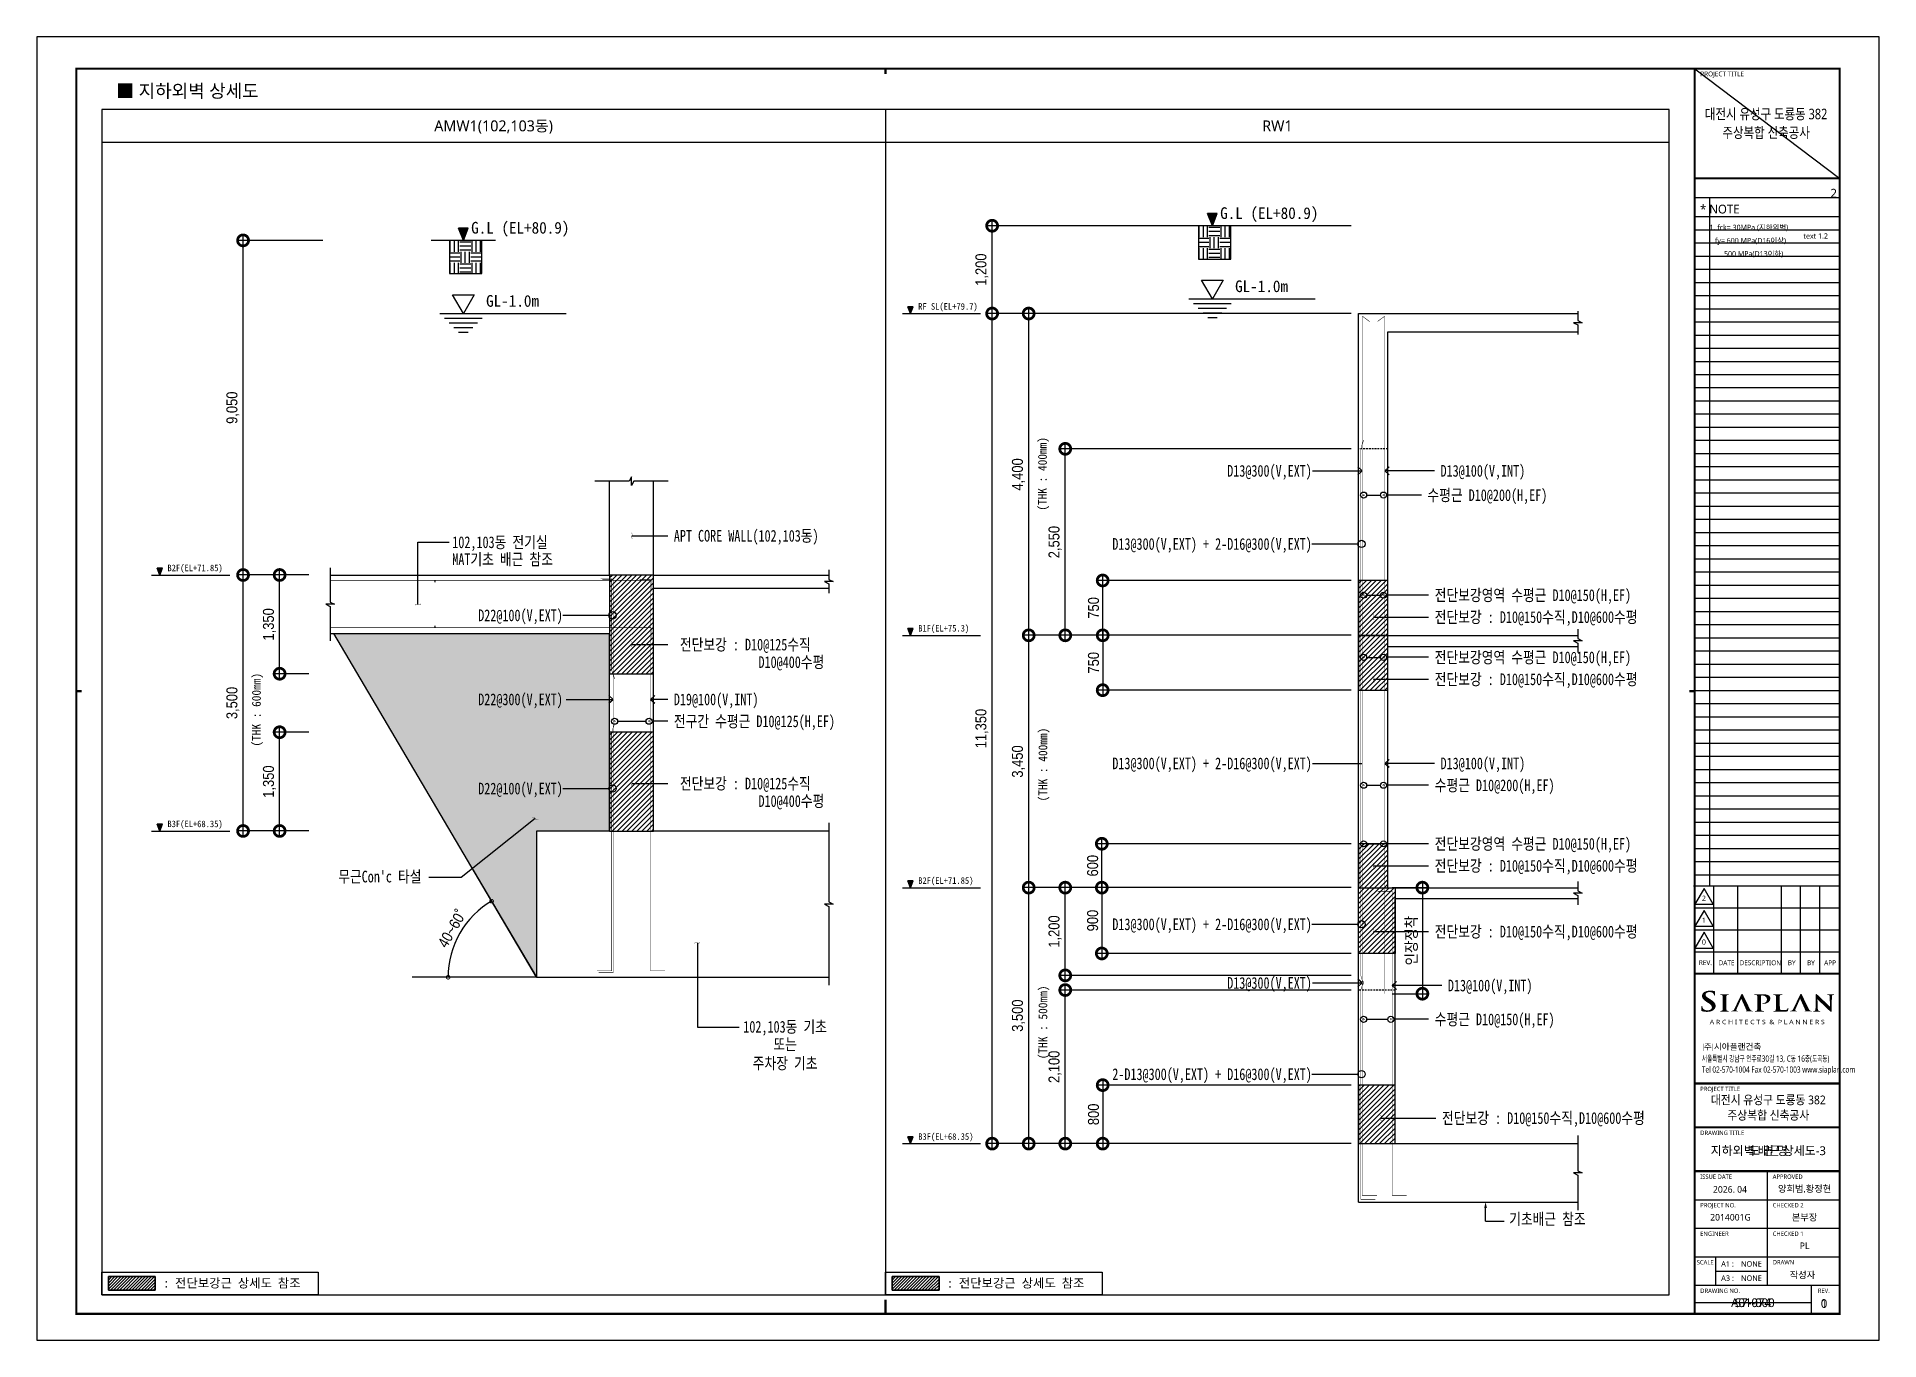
# Model space of a CAD drawing. Header units: millimetres. Extents: x 0 to 252030, y -124740 to 196020.
# Drawn here: x 75630 to 100830, y -71280 to -53460 of the extents above; entities that cross this region are included whole.
import ezdxf
from ezdxf.enums import TextEntityAlignment as Align

# ---------------------------------------------------------------- set-up
doc = ezdxf.new("R2010")
doc.units = ezdxf.units.MM
doc.header["$LTSCALE"] = 30
doc.linetypes.add('H', pattern=[1.3, 0.8, -0.5])
doc.layers.get('DEFPOINTS').update_dxf_attribs({"color": 142})
for name, color, linetype in [('0-LIST.테두리선', 7, 'Continuous'), ('0-SEC1', 3, 'Continuous'), ('0-TEXT', 3, 'Continuous'), ('0-주철근', 2, 'Continuous'), ('0-지시선', 7, 'Continuous'), ('0-해치', 251, 'Continuous'), ('AA-SHEET-TEXT', 3, 'Continuous'), ('S-CON', 2, 'Continuous'), ('S-SYM', 5, 'Continuous'), ('S-철근', 3, 'Continuous'), ('TABLE-1', 3, 'Continuous'), ('TEX', 3, 'Continuous'), ('TEXT', 6, 'Continuous'), ('X-PLAN-B1F$0$A-DIM', 7, 'Continuous'), ('XR-FORM_(도룡동)$0$AA-SHEET', 9, 'Continuous'), ('XR-FORM_(도룡동)$0$Sheet', 7, 'Continuous'), ('XR-FORM_(도룡동)$0$Sheet-text', 3, 'Continuous'), ('XR-FORM_(도룡동)$0$TEXT', 3, 'Continuous')]:
    doc.layers.add(name, color=color, linetype=linetype)
doc.styles.add('X-PLAN-B1F$0$Gdim', font='Dotum.ttf', dxfattribs={"width": 0.9})
doc.styles.add('XR-FORM$0$맑은고딕', font='malgun.ttf')
doc.styles.add('XR-FORM_(도룡동)$0$맑은고딕', font='malgun.ttf')
doc.styles.add('XR-FORM_(도룡동)$0$충북옥천_FORM$0$맑은고딕', font='malgun.ttf')
doc.styles.add('XR-FORM_(도룡동)$1$맑은고딕', font='malgun.ttf')
doc.styles.add('XR-FORM_(도룡동)$2$맑은고딕', font='malgun.ttf')
doc.styles.add('XR-FORM_(도룡동)$3$맑은고딕', font='malgun.ttf')
doc.styles.add('돋음체', font='DotumChe.ttf')
doc.styles.add('맑은 고딕', font='malgun.ttf')
doc.styles.add('맑은고딕', font='malgun.ttf')
doc.dimstyles.new('X-PLAN-B1F$0$Gdim200', dxfattribs={"dimscale": 200, "dimtxt": 3, "dimasz": 6, "dimexe": 1.5, "dimexo": 2, "dimgap": 1, "dimtad": 1, "dimdec": 0, "dimzin": 0, "dimdsep": 46, "dimlunit": 6, "dimtxsty": 'X-PLAN-B1F$0$Gdim', "dimblk": 'X-PLAN-B1F$0$_DotSmall', "dimcen": 1.5, "dimdle": 1.5, "dimclrd": 1, "dimclre": 1, "dimclrt": 256, "dimazin": 0, "dimtfac": 1, "dimtdec": 0, "dimtix": 1, "dimtmove": 2, "dimatfit": 3, "dimldrblk": 'X-PLAN-B1F$0$_DotSmall', "dimfxl": 1.5, "dimtolj": 1, "dimtzin": 0, "dimlwd": -1, "dimlwe": -1, "dimarcsym": 0})

msp = doc.modelspace()

# ---------------------------------------------------------------- texts
at = {"layer": '0-TEXT', "color": 2, "style": '돋음체'}
msp.add_text('G.L (EL+80.9)', height=160, dxfattribs=at).set_placement((91816.19692, -55950.11551))
at = {"layer": '0-TEXT', "style": '돋음체'}
for s, height, p in [('G.L (EL+80.9)', 160, (81570.74503, -56150.11551)), ('GL-1.0m', 160, (92020.19663, -56950.11551)), ('GL-1.0m', 160, (81774.74474, -57150.11551)), ('RF SL(EL+79.7)', 90, (87685.41017, -57190.97021)), ('B2F(EL+71.85)', 90, (77416.31056, -60765.97021)), ('B1F(EL+75.3)', 90, (87685.41017, -61590.97021)), ('B3F(EL+68.35)', 90, (77416.31056, -64265.97021)), ('B2F(EL+71.85)', 90, (87685.41017, -65040.97021)), ('B3F(EL+68.35)', 90, (87685.41017, -68540.97021)), (': 전단보강근 상세도 참조', 124.153948, (77359.3063, -70561.534, 0.00034)), (': 전단보강근 상세도 참조', 124.153948, (88080.5563, -70561.534, 0.00034))]:
    msp.add_text(s, height=height, dxfattribs=at).set_placement(p)
at = {"layer": '0-TEXT', "linetype": 'Continuous', "style": '돋음체'}
for s, p in [('(THK : 400mm)', (89444.53477, -59939.3793)), ('(THK : 400mm)', (89450.78477, -63914.3793)), ('(THK : 500mm)', (89450.78477, -67439.3793)), ('(THK : 500mm)', (89450.78477, -67439.3793))]:
    msp.add_text(s, height=120, rotation=90, dxfattribs=at).set_placement(p)
at = {"layer": '0-TEXT', "color": 4, "style": '돋음체', "width": 0.8}
for s, p in [('D13@300(V,EXT)', (93070.5552, -59393.49769)), ('D22@100(V,EXT)', (82825.10332, -61369.38413)), ('D22@300(V,EXT)', (82825.10332, -62518.49769)), ('D22@100(V,EXT)', (82825.10332, -63737.58999)), ('D13@300(V,EXT)', (93070.5552, -66395.49769))]:
    msp.add_text(s, height=160, dxfattribs=at).set_placement(p, align=Align.MIDDLE_RIGHT)
for s, p in [(' D13@100(V,INT)', (94747.97247, -59393.49769)), (' 수평근 D10@200(H,EF)', (94567.97247, -59726.26163)), (' 전단보강영역 수평근 D10@150(H,EF)', (94667.97247, -61093.49769)), (' 전단보강 : D10@150수직,D10@600수평', (94667.97247, -61393.49769)), ('  전단보강 : D10@125수직', (84260.28002, -61768.978)), ('               D10@400수평', (84260.28002, -62008.978)), (' 전단보강영역 수평근 D10@150(H,EF)', (94667.97247, -61943.49769)), (' 전단보강 : D10@150수직,D10@600수평', (94667.97247, -62243.49769)), (' D19@100(V,INT)', (84260.28002, -62518.49769)), (' 전구간 수평근 D10@125(H,EF)', (84260.28002, -62818.49769)), (' D13@100(V,INT)', (94747.97247, -63393.49769)), ('  전단보강 : D10@125수직', (84260.28002, -63668.978)), (' 수평근 D10@200(H,EF)', (94667.97247, -63693.49769)), ('               D10@400수평', (84260.28002, -63908.978)), (' 전단보강영역 수평근 D10@150(H,EF)', (94667.97247, -64493.49769)), (' 전단보강 : D10@150수직,D10@600수평', (94667.97247, -64793.49769)), (' 전단보강 : D10@150수직,D10@600수평', (94667.97247, -65693.49769)), (' D13@100(V,INT)', (94847.97247, -66430.49769)), (' 수평근 D10@150(H,EF)', (94667.97247, -66893.49769)), (' 전단보강 : D10@150수직,D10@600수평', (94767.97247, -68243.49769))]:
    msp.add_text(s, height=160, dxfattribs=at).set_placement(p, align=Align.MIDDLE_LEFT)
at = {"layer": '0-TEXT', "style": '돋음체', "width": 0.8}
msp.add_text(' APT CORE WALL(102,103동)', height=160, dxfattribs=at).set_placement((84260.28002, -60281.978), align=Align.MIDDLE_LEFT)
at = {"layer": '0-TEXT', "color": 4, "style": '돋음체', "width": 0.8}
for s, p in [('102,103동 전기실', (81312.58908, -60449.78056)), ('MAT기초 배근 참조', (81312.58908, -60683.3197)), ("무근Con'c 타설", (79752.28618, -65021.48764)), ('기초배근 참조', (95769.1105, -69703.75308))]:
    msp.add_text(s, height=160, dxfattribs=at).set_placement(p)
at = {"layer": '0-TEXT', "color": 0, "style": '돋음체', "width": 0.8}
for s, p in [('D13@300(V,EXT) + 2-D16@300(V,EXT)', (93070.5552, -60393.49769)), ('D13@300(V,EXT) + 2-D16@300(V,EXT)', (93070.5552, -63393.49769)), ('D13@300(V,EXT) + 2-D16@300(V,EXT)', (93070.5552, -65593.49769)), ('2-D13@300(V,EXT) + D16@300(V,EXT)', (93070.5552, -67643.49769))]:
    msp.add_text(s, height=160, dxfattribs=at).set_placement(p, align=Align.MIDDLE_RIGHT)
at = {"layer": '0-TEXT', "color": 1, "linetype": 'Continuous', "style": '돋음체'}
msp.add_text('(THK : 600mm)', height=120, rotation=90, dxfattribs=at).set_placement((78692.83289, -63164.3793))
at = {"layer": '0-TEXT', "color": 4, "style": '돋음체', "width": 0.8}
for s, p in [('102,103동 기초', (85865.3897, -66995.10493)), ('또는', (85865.3897, -67234.10493)), ('주차장 기초', (85865.3897, -67494.10493))]:
    msp.add_text(s, height=160, dxfattribs=at).set_placement(p, align=Align.MIDDLE_CENTER)
at = {"layer": 'AA-SHEET-TEXT'}
for s, style, p in [('지하외벽 배근 상세도-3', 'XR-FORM$0$맑은고딕', (99313.90026, -68690.0206)), ('S7-074', 'XR-FORM_(도룡동)$2$맑은고딕', (99103.50013, -70768.09032)), ('0', '맑은고딕', (100075.95675, -70778.92003))]:
    msp.add_text(s, height=120, dxfattribs=dict(at, style=style)).set_placement(p, align=Align.MIDDLE_CENTER)
for style, p in [('XR-FORM_(도룡동)$0$맑은고딕', (99225.41387, -70237.84788)), ('XR-FORM_(도룡동)$1$맑은고딕', (99225.41387, -70432.61602))]:
    msp.add_text('NONE', height=75, dxfattribs=dict(at, style=style)).set_placement(p, align=Align.MIDDLE_RIGHT)
at = {"layer": 'TEX', "style": '맑은 고딕'}
for s, p in [('AMW1(102,103동)', (81877.87514, -54677.0165)), ('RW1', (92599.12514, -54677.0165))]:
    msp.add_text(s, height=150, dxfattribs=at).set_placement(p, align=Align.MIDDLE_CENTER)
for s, p in [('1. fck= 30MPa (지하외벽)', (98509.3931, -56065.08095)), ('   fy= 600 MPa(D16이상) ', (98509.3931, -56245.08095)), ('        500 MPa(D13이하)', (98509.3931, -56425.08095))]:
    msp.add_text(s, height=72, dxfattribs=at).set_placement(p, align=Align.MIDDLE_LEFT)
at = {"layer": 'TEXT', "style": '맑은 고딕'}
msp.add_text('■ 지하외벽 상세도', height=180, dxfattribs=at).set_placement((76716.07557, -54199.02203), align=Align.MIDDLE_LEFT)
at = {"layer": 'X-PLAN-B1F$0$A-DIM', "color": 1, "insert": (81309.28969, -65651.93396), "char_height": 150, "attachment_point": 5, "rotation": 60, "style": 'X-PLAN-B1F$0$Gdim'}
msp.add_mtext('\\fDotum|b0|i0|c129|p50;40~60˚', dxfattribs=at)

# ---------------------------------------------------------------- blocks, each defined once
blk = doc.blocks.new('XR-FORM_(도룡동)$0$S')
at = {"layer": 'XR-FORM_(도룡동)$0$Sheet'}
h = blk.add_hatch(color=6, dxfattribs=at)
edge = h.paths.add_edge_path()
edge.add_spline(control_points=[(76338, 15545), (76338, 15545), (76295, 15571), (76295, 15571), (76172, 15645), (76132, 15687), (76132, 15744), (76132, 15817), (76203, 15865), (76313, 15865), (76409, 15865), (76454, 15832), (76479, 15807), (76511, 15775), (76518, 15737), (76518, 15729), (76518, 15711), (76524, 15702), (76538, 15702), (76557, 15702), (76559, 15724), (76559, 15744), (76559, 15811), (76562, 15848), (76564, 15870), (76564, 15870), (76565, 15890), (76565, 15890), (76565, 15905), (76548, 15908), (76540, 15909), (76494, 15919), (76430, 15930), (76333, 15930), (76119, 15930), (75970, 15833), (75970, 15695), (75970, 15588), (76037, 15502), (76202, 15401), (76202, 15401), (76273, 15357), (76273, 15357), (76398, 15281), (76423, 15225), (76423, 15165), (76423, 15099), (76352, 15030), (76220, 15030), (76155, 15030), (76041, 15045), (76002, 15150), (75994, 15172), (75988, 15197), (75988, 15211), (75988, 15217), (75988, 15236), (75968, 15236), (75948, 15236), (75946, 15209), (75945, 15201), (75945, 15201), (75945, 15197), (75945, 15197), (75943, 15174), (75938, 15104), (75938, 15040), (75938, 15011), (75943, 15004), (75970, 14994), (76035, 14972), (76103, 14962), (76198, 14962), (76298, 14962), (76379, 14979), (76447, 15013), (76575, 15079), (76595, 15177), (76595, 15230), (76595, 15347), (76528, 15430), (76338, 15545)], knot_values=[0, 0, 0, 0, 1, 1, 1, 2, 2, 2, 3, 3, 3, 4, 4, 4, 5, 5, 5, 6, 6, 6, 7, 7, 7, 8, 8, 8, 9, 9, 9, 10, 10, 10, 11, 11, 11, 12, 12, 12, 13, 13, 13, 14, 14, 14, 15, 15, 15, 16, 16, 16, 17, 17, 17, 18, 18, 18, 19, 19, 19, 20, 20, 20, 21, 21, 21, 22, 22, 22, 23, 23, 23, 24, 24, 24, 25, 25, 25, 26, 26, 26, 27, 27, 27, 27], degree=3, periodic=0)
h = blk.add_hatch(color=6, dxfattribs=at)
edge = h.paths.add_edge_path()
edge.add_spline(control_points=[(77180, 15007), (77180, 15007), (77166, 15007), (77166, 15007), (77156, 15007), (77148, 15007), (77134, 15009), (77098, 15014), (77093, 15029), (77089, 15056), (77084, 15098), (77084, 15641), (77086, 15677), (77089, 15714), (77100, 15725), (77131, 15729), (77143, 15731), (77153, 15732), (77163, 15732), (77163, 15732), (77180, 15732), (77180, 15732), (77188, 15732), (77195, 15739), (77195, 15747), (77195, 15755), (77188, 15761), (77180, 15761), (77180, 15761), (76814, 15761), (76814, 15761), (76806, 15761), (76800, 15755), (76800, 15747), (76800, 15739), (76806, 15732), (76814, 15732), (76814, 15732), (76832, 15732), (76832, 15732), (76847, 15732), (76860, 15730), (76871, 15728), (76897, 15723), (76909, 15710), (76912, 15677), (76912, 15677), (76912, 15677), (76912, 15677), (76914, 15650), (76915, 15103), (76908, 15057), (76904, 15025), (76895, 15014), (76873, 15011), (76858, 15008), (76843, 15007), (76827, 15007), (76826, 15007), (76814, 15007), (76814, 15007), (76806, 15007), (76800, 15000), (76800, 14992), (76800, 14984), (76806, 14977), (76814, 14977), (76814, 14977), (77180, 14977), (77180, 14977), (77188, 14977), (77195, 14984), (77195, 14992), (77195, 15000), (77188, 15007), (77180, 15007)], knot_values=[0, 0, 0, 0, 1, 1, 1, 2, 2, 2, 3, 3, 3, 4, 4, 4, 5, 5, 5, 6, 6, 6, 7, 7, 7, 8, 8, 8, 9, 9, 9, 10, 10, 10, 11, 11, 11, 12, 12, 12, 13, 13, 13, 14, 14, 14, 15, 15, 15, 16, 16, 16, 17, 17, 17, 18, 18, 18, 19, 19, 19, 20, 20, 20, 21, 21, 21, 22, 22, 22, 23, 23, 23, 24, 24, 24, 25, 25, 25, 25], degree=3, periodic=0)
h = blk.add_hatch(color=6, dxfattribs=at)
edge = h.paths.add_edge_path()
edge.add_spline(control_points=[(78289, 15008), (78289, 15008), (78256, 15008), (78256, 15008), (78252, 15008), (78248, 15009), (78243, 15010), (78220, 15014), (78192, 15028), (78158, 15085), (78158, 15085), (77848, 15727), (77836, 15749), (77824, 15773), (77816, 15784), (77802, 15784), (77787, 15784), (77771, 15771), (77757, 15741), (77757, 15741), (77450, 15097), (77450, 15097), (77424, 15042), (77401, 15015), (77350, 15010), (77342, 15009), (77328, 15008), (77317, 15008), (77317, 15008), (77304, 15008), (77304, 15008), (77298, 15008), (77292, 15002), (77292, 14994), (77292, 14987), (77298, 14980), (77304, 14980), (77304, 14980), (77609, 14980), (77609, 14980), (77615, 14980), (77621, 14987), (77621, 14994), (77621, 15002), (77615, 15008), (77609, 15008), (77609, 15008), (77576, 15008), (77576, 15008), (77539, 15008), (77534, 15021), (77534, 15033), (77534, 15044), (77540, 15068), (77552, 15094), (77552, 15094), (77762, 15561), (77762, 15561), (77762, 15561), (78005, 15016), (78004, 15016), (78005, 15014), (78005, 15012), (78004, 15010), (78003, 15008), (78001, 15008), (77998, 15008), (77998, 15008), (77984, 15008), (77984, 15008), (77978, 15008), (77972, 15002), (77972, 14994), (77972, 14987), (77978, 14980), (77984, 14980), (77984, 14980), (78289, 14980), (78289, 14980), (78295, 14980), (78301, 14987), (78301, 14994), (78301, 15002), (78295, 15008), (78289, 15008)], knot_values=[0, 0, 0, 0, 1, 1, 1, 2, 2, 2, 3, 3, 3, 4, 4, 4, 5, 5, 5, 6, 6, 6, 7, 7, 7, 8, 8, 8, 9, 9, 9, 10, 10, 10, 11, 11, 11, 12, 12, 12, 13, 13, 13, 14, 14, 14, 15, 15, 15, 16, 16, 16, 17, 17, 17, 18, 18, 18, 19, 19, 19, 20, 20, 20, 21, 21, 21, 22, 22, 22, 23, 23, 23, 24, 24, 24, 25, 25, 25, 26, 26, 26, 27, 27, 27, 28, 28, 28, 28], degree=3, periodic=0)
h = blk.add_hatch(color=250, dxfattribs=at)
edge = h.paths.add_edge_path()
edge.add_spline(control_points=[(78762, 15355), (78740, 15355), (78721, 15354), (78721, 15339), (78721, 15329), (78732, 15327), (78739, 15326), (78739, 15326), (78761, 15325), (78768, 15325), (78956, 15325), (79092, 15431), (79092, 15577), (79092, 15629), (79059, 15678), (79025, 15703), (79003, 15719), (78945, 15762), (78781, 15762), (78781, 15762), (78772, 15762), (78771, 15762), (78771, 15762), (78376, 15762), (78376, 15762), (78367, 15762), (78360, 15756), (78360, 15748), (78360, 15740), (78367, 15734), (78376, 15734), (78376, 15734), (78423, 15734), (78423, 15734), (78429, 15733), (78435, 15733), (78438, 15732), (78480, 15725), (78488, 15709), (78491, 15677), (78491, 15677), (78491, 15677), (78491, 15677), (78493, 15651), (78494, 15108), (78487, 15062), (78481, 15030), (78474, 15013), (78453, 15010), (78437, 15007), (78422, 15006), (78407, 15006), (78406, 15006), (78396, 15006), (78396, 15006), (78387, 15006), (78380, 14999), (78380, 14991), (78380, 14983), (78387, 14977), (78396, 14977), (78396, 14977), (78791, 14977), (78791, 14977), (78800, 14977), (78807, 14983), (78807, 14991), (78807, 14999), (78800, 15006), (78791, 15006), (78791, 15006), (78781, 15006), (78781, 15006), (78761, 15006), (78733, 15008), (78715, 15010), (78681, 15013), (78672, 15031), (78668, 15061), (78662, 15105), (78662, 15684), (78662, 15690), (78662, 15699), (78664, 15704), (78669, 15705), (78679, 15708), (78707, 15709), (78729, 15709), (78757, 15709), (78810, 15704), (78857, 15670), (78924, 15623), (78931, 15562), (78931, 15520), (78931, 15418), (78833, 15355), (78762, 15355)], knot_values=[0, 0, 0, 0, 1, 1, 1, 2, 2, 2, 3, 3, 3, 4, 4, 4, 5, 5, 5, 6, 6, 6, 7, 7, 7, 8, 8, 8, 9, 9, 9, 10, 10, 10, 11, 11, 11, 12, 12, 12, 13, 13, 13, 14, 14, 14, 15, 15, 15, 16, 16, 16, 17, 17, 17, 18, 18, 18, 19, 19, 19, 20, 20, 20, 21, 21, 21, 22, 22, 22, 23, 23, 23, 24, 24, 24, 25, 25, 25, 26, 26, 26, 27, 27, 27, 28, 28, 28, 29, 29, 29, 30, 30, 30, 31, 31, 31, 32, 32, 32, 32], degree=3, periodic=0)
h = blk.add_hatch(color=250, dxfattribs=at)
edge = h.paths.add_edge_path()
edge.add_spline(control_points=[(79896, 15147), (79880, 15147), (79878, 15134), (79877, 15128), (79875, 15109), (79860, 15082), (79845, 15069), (79815, 15043), (79768, 15042), (79696, 15042), (79592, 15042), (79561, 15049), (79541, 15063), (79541, 15063), (79541, 15063), (79541, 15063), (79522, 15076), (79515, 15314), (79515, 15460), (79515, 15617), (79515, 15645), (79518, 15677), (79521, 15714), (79532, 15724), (79562, 15729), (79578, 15731), (79599, 15732), (79612, 15732), (79620, 15732), (79633, 15732), (79638, 15739), (79640, 15742), (79641, 15745), (79641, 15748), (79641, 15756), (79634, 15762), (79626, 15762), (79626, 15762), (79235, 15762), (79235, 15762), (79226, 15762), (79220, 15756), (79220, 15748), (79220, 15743), (79222, 15738), (79227, 15736), (79227, 15735), (79229, 15735), (79229, 15734), (79235, 15732), (79243, 15732), (79247, 15732), (79265, 15732), (79280, 15731), (79290, 15729), (79331, 15722), (79340, 15709), (79342, 15677), (79344, 15651), (79345, 15108), (79338, 15062), (79332, 15030), (79326, 15013), (79304, 15010), (79290, 15007), (79276, 15006), (79262, 15006), (79262, 15006), (79245, 15006), (79245, 15006), (79237, 15006), (79230, 14999), (79230, 14991), (79230, 14983), (79237, 14977), (79245, 14977), (79245, 14977), (79615, 14977), (79615, 14977), (79615, 14977), (79805, 14976), (79805, 14976), (79874, 14976), (79882, 14981), (79891, 15006), (79901, 15036), (79910, 15113), (79910, 15125), (79910, 15135), (79910, 15147), (79896, 15147)], knot_values=[0, 0, 0, 0, 1, 1, 1, 2, 2, 2, 3, 3, 3, 4, 4, 4, 5, 5, 5, 6, 6, 6, 7, 7, 7, 8, 8, 8, 9, 9, 9, 10, 10, 10, 11, 11, 11, 12, 12, 12, 13, 13, 13, 14, 14, 14, 15, 15, 15, 16, 16, 16, 17, 17, 17, 18, 18, 18, 19, 19, 19, 20, 20, 20, 21, 21, 21, 22, 22, 22, 23, 23, 23, 24, 24, 24, 25, 25, 25, 26, 26, 26, 27, 27, 27, 28, 28, 28, 29, 29, 29, 30, 30, 30, 30], degree=3, periodic=0)
h = blk.add_hatch(color=250, dxfattribs=at)
edge = h.paths.add_edge_path()
edge.add_spline(control_points=[(80974, 15008), (80974, 15008), (80942, 15008), (80942, 15008), (80937, 15008), (80933, 15009), (80928, 15010), (80905, 15014), (80878, 15028), (80843, 15085), (80843, 15085), (80533, 15727), (80521, 15749), (80509, 15773), (80501, 15784), (80487, 15784), (80472, 15784), (80457, 15771), (80442, 15741), (80442, 15741), (80135, 15097), (80135, 15097), (80109, 15042), (80086, 15015), (80035, 15010), (80027, 15009), (80013, 15008), (80002, 15008), (80002, 15008), (79989, 15008), (79989, 15008), (79983, 15008), (79977, 15002), (79977, 14994), (79977, 14987), (79983, 14980), (79989, 14980), (79989, 14980), (80294, 14980), (80294, 14980), (80300, 14980), (80306, 14987), (80306, 14994), (80306, 15002), (80300, 15008), (80294, 15008), (80294, 15008), (80261, 15008), (80261, 15008), (80224, 15008), (80219, 15021), (80219, 15033), (80219, 15044), (80225, 15068), (80237, 15094), (80237, 15094), (80447, 15561), (80447, 15561), (80447, 15561), (80690, 15016), (80690, 15016), (80690, 15014), (80690, 15012), (80689, 15010), (80688, 15008), (80686, 15008), (80683, 15008), (80683, 15008), (80669, 15008), (80669, 15008), (80663, 15008), (80657, 15002), (80657, 14994), (80657, 14987), (80663, 14980), (80669, 14980), (80669, 14980), (80974, 14980), (80974, 14980), (80980, 14980), (80986, 14987), (80986, 14994), (80986, 15002), (80980, 15008), (80974, 15008)], knot_values=[0, 0, 0, 0, 1, 1, 1, 2, 2, 2, 3, 3, 3, 4, 4, 4, 5, 5, 5, 6, 6, 6, 7, 7, 7, 8, 8, 8, 9, 9, 9, 10, 10, 10, 11, 11, 11, 12, 12, 12, 13, 13, 13, 14, 14, 14, 15, 15, 15, 16, 16, 16, 17, 17, 17, 18, 18, 18, 19, 19, 19, 20, 20, 20, 21, 21, 21, 22, 22, 22, 23, 23, 23, 24, 24, 24, 25, 25, 25, 26, 26, 26, 27, 27, 27, 28, 28, 28, 28], degree=3, periodic=0)
h = blk.add_hatch(color=250, dxfattribs=at)
edge = h.paths.add_edge_path()
edge.add_spline(control_points=[(81976, 15761), (81976, 15761), (81692, 15761), (81692, 15761), (81686, 15761), (81681, 15755), (81681, 15747), (81681, 15739), (81686, 15732), (81692, 15732), (81692, 15732), (81700, 15732), (81702, 15732), (81718, 15732), (81744, 15732), (81760, 15726), (81783, 15717), (81794, 15705), (81795, 15641), (81795, 15641), (81806, 15233), (81806, 15224), (81806, 15224), (81806, 15202), (81806, 15202), (81797, 15210), (81212, 15762), (81212, 15762), (81199, 15775), (81187, 15784), (81176, 15784), (81158, 15784), (81158, 15750), (81158, 15740), (81158, 15740), (81148, 15134), (81148, 15134), (81147, 15045), (81143, 15018), (81117, 15011), (81101, 15006), (81079, 15006), (81068, 15006), (81067, 15006), (81057, 15006), (81057, 15006), (81051, 15006), (81046, 14999), (81046, 14991), (81046, 14983), (81051, 14976), (81057, 14976), (81057, 14976), (81353, 14976), (81353, 14976), (81359, 14976), (81364, 14983), (81364, 14991), (81364, 14999), (81359, 15006), (81353, 15006), (81353, 15006), (81342, 15006), (81340, 15006), (81324, 15006), (81303, 15006), (81284, 15013), (81268, 15018), (81251, 15035), (81248, 15122), (81248, 15122), (81237, 15522), (81236, 15534), (81241, 15530), (81780, 15014), (81821, 14978), (81833, 14966), (81851, 14966), (81864, 14966), (81880, 14966), (81882, 14986), (81882, 15002), (81882, 15002), (81894, 15649), (81894, 15649), (81895, 15706), (81903, 15722), (81931, 15729), (81944, 15732), (81952, 15732), (81963, 15732), (81965, 15732), (81976, 15732), (81976, 15732), (81982, 15732), (81987, 15739), (81987, 15747), (81987, 15755), (81982, 15761), (81976, 15761)], knot_values=[0, 0, 0, 0, 1, 1, 1, 2, 2, 2, 3, 3, 3, 4, 4, 4, 5, 5, 5, 6, 6, 6, 7, 7, 7, 8, 8, 8, 9, 9, 9, 10, 10, 10, 11, 11, 11, 12, 12, 12, 13, 13, 13, 14, 14, 14, 15, 15, 15, 16, 16, 16, 17, 17, 17, 18, 18, 18, 19, 19, 19, 20, 20, 20, 21, 21, 21, 22, 22, 22, 23, 23, 23, 24, 24, 24, 25, 25, 25, 26, 26, 26, 27, 27, 27, 28, 28, 28, 29, 29, 29, 30, 30, 30, 31, 31, 31, 32, 32, 32, 33, 33, 33, 33], degree=3, periodic=0)
at = {"layer": 'DEFPOINTS'}
for p, q in [((75750, 52950), (82250, 52950)), ((75640, 52073), (82226, 52073)), ((76315, 52073), (76315, 20700)), ((82250, 51196), (75640, 51196)), ((82250, 50596), (75640, 50596)), ((82250, 49996), (75640, 49996)), ((82250, 49396), (75640, 49396)), ((82250, 48796), (75640, 48796)), ((82250, 48196), (75640, 48196)), ((82250, 47596), (75640, 47596)), ((82250, 46996), (75640, 46996)), ((82250, 46396), (75640, 46396)), ((82250, 45796), (75640, 45796)), ((82250, 45196), (75640, 45196)), ((82250, 44596), (75640, 44596)), ((82250, 43996), (75640, 43996)), ((82250, 43396), (75640, 43396)), ((82250, 42796), (75640, 42796)), ((82250, 42196), (75640, 42196)), ((82250, 41596), (75640, 41596)), ((82250, 40996), (75640, 40996)), ((82250, 40396), (75640, 40396)), ((82250, 39796), (75640, 39796)), ((82250, 39196), (75640, 39196)), ((82250, 38596), (75640, 38596)), ((82250, 37996), (75640, 37996)), ((82250, 37396), (75640, 37396)), ((82250, 36796), (75640, 36796)), ((82250, 36196), (75640, 36196)), ((82250, 35596), (75640, 35596)), ((82250, 34996), (75640, 34996)), ((82250, 34396), (75640, 34396)), ((82250, 33796), (75640, 33796)), ((82250, 33196), (75640, 33196)), ((82250, 32596), (75640, 32596)), ((82250, 31996), (75640, 31996)), ((82250, 31396), (75640, 31396)), ((82250, 30796), (75640, 30796)), ((82250, 30196), (75640, 30196)), ((82250, 29596), (75640, 29596)), ((82250, 28996), (75640, 28996)), ((82250, 28396), (75640, 28396)), ((82250, 27796), (75640, 27796)), ((82250, 27196), (75640, 27196)), ((82250, 26596), (75640, 26596)), ((82250, 25996), (75640, 25996)), ((82250, 25396), (75640, 25396)), ((82250, 24796), (75640, 24796)), ((82250, 24196), (75640, 24196)), ((82250, 23596), (75640, 23596)), ((82250, 22996), (75640, 22996)), ((82250, 22396), (75640, 22396)), ((82250, 21796), (75640, 21796)), ((82250, 21196), (75640, 21196)), ((80950, 1706), (75640, 1706))]:
    blk.add_line(p, q, dxfattribs=at)
at = {"layer": 'XR-FORM_(도룡동)$0$AA-SHEET', "const_width": 99.9}
blk.add_lwpolyline([(75750, 52950), (82250, 52950)], dxfattribs=at)
at = {"layer": 'XR-FORM_(도룡동)$0$Sheet'}
for p, q in [((75590, 20700), (82204, 20700)), ((76490, 20700), (76490, 16700)), ((77590, 20700), (77590, 16700)), ((79575, 20700), (79575, 16700)), ((80450, 20700), (80450, 16700)), ((81325, 20700), (81325, 16700)), ((75640, 19700), (82254, 19700)), ((75640, 18700), (82254, 18700)), ((75640, 17700), (82254, 17700)), ((78945, 7700), (78945, 2500)), ((75640, 6400), (82250, 6400)), ((75640, 5100), (82250, 5100)), ((75640, 3800), (82250, 3800)), ((76591, 3798), (76591, 2500)), ((76591, 3149), (78945, 3149)), ((75640, 2500), (82250, 2500)), ((80950, 2500), (80950, 1200))]:
    blk.add_line(p, q, dxfattribs=at)
at = {"layer": 'XR-FORM_(도룡동)$0$Sheet', "const_width": 100}
blk.add_lwpolyline([(1850, 57950), (82250, 57950), (82250, 1200), (1850, 1200)], close=True, dxfattribs=at)
at = {"layer": 'XR-FORM_(도룡동)$0$Sheet', "linetype": 'Continuous', "const_width": 100}
for points in [[(38745, 57950), (38745, 57700)], [(2100, 29575), (1850, 29575)], [(75640, 29575), (75390, 29575)], [(38745, 1846), (38745, 1200)]]:
    blk.add_lwpolyline(points, dxfattribs=at)
at = {"layer": 'XR-FORM_(도룡동)$0$Sheet', "const_width": 100}
for points in [[(75640, 57950), (75640, 1200)], [(75640, 52950), (82250, 52950)], [(75640, 16700), (82250, 16700)], [(75640, 11700), (82250, 11700)], [(75640, 9700), (82250, 9700)], [(75640, 7700), (82250, 7700)]]:
    blk.add_lwpolyline(points, dxfattribs=at)
at = {"layer": 'XR-FORM_(도룡동)$0$Sheet'}
for points in [[(76065, 20589), (75650, 19869), (76481, 19869)], [(76065, 19589), (75650, 18869), (76481, 18869)], [(76065, 18589), (75650, 17869), (76481, 17869)]]:
    blk.add_lwpolyline(points, close=True, dxfattribs=at)
at = {"layer": 'XR-FORM_(도룡동)$0$Sheet', "color": 3, "const_width": 28}
for points in [[(76026, 13508), (76026, 13172)], [(76466, 13508), (76466, 13172)]]:
    blk.add_lwpolyline(points, dxfattribs=at)
at = {"layer": 'DEFPOINTS', "style": 'XR-FORM_(도룡동)$3$맑은고딕'}
blk.add_text('2', height=400, dxfattribs=at).set_placement((82126, 52273), align=Align.MIDDLE_RIGHT)
blk.add_text('text 1.2', height=240, dxfattribs=at).set_placement((80599, 50202))
blk.add_text('도 면 명', height=400, dxfattribs=at).set_placement((78996, 8633), align=Align.MIDDLE_CENTER)
at = {"layer": 'XR-FORM_(도룡동)$0$Sheet', "style": 'XR-FORM_(도룡동)$3$맑은고딕'}
for s, height, p in [('PROJECT TITLE', 220, (75890, 57600)), ('PROJECT TITLE', 200, (75890, 11350)), ('DRAWING TITLE', 200, (75890, 9350)), ('ISSUE DATE', 200, (75890, 7350)), ('APPROVED', 200, (79195, 7350)), ('PROJECT NO. ', 200, (75890, 6050)), ('CHECKED 2 ', 200, (79195, 6050)), ('ENGINEER', 200, (75890, 4750)), ('CHECKED 1 ', 200, (79195, 4750)), ('SCALE', 200, (75730, 3450)), ('DRAWN', 200, (79195, 3450)), ('DRAWING NO.', 200, (75890, 2150)), ('REV.', 200, (81250, 2150))]:
    blk.add_text(s, height=height, dxfattribs=at).set_placement(p)
for s, height, p in [('2', 240, (76059, 20140)), ('1', 240, (76059, 19140)), ('0', 240, (76059, 18140)), (' REV.', 220, (76090, 17200)), ('DATE', 220, (77090, 17200)), ('DESCRIPTION', 220, (78632, 17200)), ('BY', 220, (80062, 17200)), ('BY', 220, (80938, 17200)), ('APP', 220, (81812, 17200))]:
    blk.add_text(s, height=height, dxfattribs=at).set_placement(p, align=Align.MIDDLE)
at = {"layer": 'XR-FORM_(도룡동)$0$Sheet', "color": 3, "style": 'XR-FORM_(도룡동)$3$맑은고딕', "width": 1.2}
blk.add_text('A R C H I T E C T S  &  P L A N N E R S', height=200, dxfattribs=at).set_placement((78947, 14500), align=Align.MIDDLE_CENTER)
at = {"layer": 'XR-FORM_(도룡동)$0$Sheet', "color": 3, "style": 'XR-FORM_(도룡동)$3$맑은고딕'}
blk.add_text('주 시아플랜건축', height=280, dxfattribs=at).set_placement((76057, 13372), align=Align.MIDDLE_LEFT)
at = {"layer": 'XR-FORM_(도룡동)$0$Sheet', "color": 3, "style": 'XR-FORM_(도룡동)$3$맑은고딕', "width": 0.65}
for s, p in [('서울특별시 강남구 언주로30길 13, C동 16층(도곡동)', (75966, 12833)), ('Tel 02-570-1004 Fax 02-570-1003 www.siaplan.com', (75966, 12333))]:
    blk.add_text(s, height=280, dxfattribs=at).set_placement(p, align=Align.MIDDLE_LEFT)
at = {"layer": 'XR-FORM_(도룡동)$0$Sheet-text', "style": 'XR-FORM_(도룡동)$3$맑은고딕'}
blk.add_text('* NOTE', height=400, dxfattribs=at).set_placement((75881, 51550), align=Align.MIDDLE_LEFT)
at = {"layer": 'XR-FORM_(도룡동)$0$TEXT'}
for s, height, style, p in [('2026. 04', 300, 'XR-FORM_(도룡동)$3$맑은고딕', (77247, 6870)), ('A1 : ', 250, 'XR-FORM_(도룡동)$0$충북옥천_FORM$0$맑은고딕', (77179, 3474)), ('A3 : ', 250, 'XR-FORM_(도룡동)$0$충북옥천_FORM$0$맑은고딕', (77179, 2825))]:
    blk.add_text(s, height=height, dxfattribs=dict(at, style=style)).set_placement(p, align=Align.MIDDLE_CENTER)
at = {"layer": 'XR-FORM_(도룡동)$0$TEXT', "style": 'XR-FORM_(도룡동)$3$맑은고딕'}
blk.add_text('양희범,황정현', height=300, dxfattribs=at).set_placement((80649, 6901), align=Align.MIDDLE)
blk = doc.blocks.new('XR-FORM_(도룡동)', base_point=(101.33, -56114.51))
at = {"layer": 'DEFPOINTS'}
blk.add_line((377.95, 289.75), (411, 264.75), dxfattribs=at)
blk.add_lwpolyline([(0, 0), (420, 0), (420, 297), (0, 297)], close=True, dxfattribs=at)
at = {"xscale": 0.005, "yscale": 0.005, "zscale": 0.005}
blk.add_blockref('XR-FORM_(도룡동)$0$S', (-0.25, 0), dxfattribs=at)
at = {"layer": 'DEFPOINTS', "style": 'XR-FORM_(도룡동)$3$맑은고딕'}
for s, p in [('2014001G', (386.1, 28.01)), ('본부장', (402.99, 28.01)), ('PL', (402.99, 21.51))]:
    blk.add_text(s, height=1.5, dxfattribs=at).set_placement(p, align=Align.MIDDLE)
for p in [(393.26, 17.37), (393.26, 14.12)]:
    blk.add_text('NONE', height=1.25, dxfattribs=at).set_placement(p, align=Align.MIDDLE_RIGHT)
for s, height, p in [('작성자', 1.5, (402.51, 14.85)), ('A01-000', 2, (391.22, 8.53))]:
    blk.add_text(s, height=height, dxfattribs=at).set_placement(p, align=Align.MIDDLE_CENTER)
at = {"layer": 'XR-FORM_(도룡동)$0$Sheet-text', "style": 'XR-FORM_(도룡동)$3$맑은고딕', "width": 0.8}
for s, p in [('대전시 유성구 도룡동 382', (394.23, 279.42)), ('주상복합 신축공사', (394.23, 275.17))]:
    blk.add_text(s, height=2.4, dxfattribs=at).set_placement(p, align=Align.MIDDLE_CENTER)
at = {"layer": 'XR-FORM_(도룡동)$0$TEXT', "style": 'XR-FORM_(도룡동)$3$맑은고딕', "width": 0.9}
for s, p in [('대전시 유성구 도룡동 382', (394.73, 54.74)), ('주상복합 신축공사', (394.73, 51.24))]:
    blk.add_text(s, height=2, dxfattribs=at).set_placement(p, align=Align.MIDDLE_CENTER)
at = {"layer": 'XR-FORM_(도룡동)$0$TEXT', "style": 'XR-FORM_(도룡동)$3$맑은고딕'}
blk.add_text('1', height=2, dxfattribs=at).set_placement((407.43, 8.35), align=Align.MIDDLE_CENTER)
blk = doc.blocks.new('SOIL LEVEL')
at = {"layer": 'S-SYM'}
for p, q in [((1567, 1135), (-629, 1135)), ((348, 703), (0, 703)), ((20, 750), (20, 1125)), ((161, 750), (161, 1125)), ((301, 750), (301, 1125)), ((723, 1078), (348, 1078)), ((723, 938), (348, 938)), ((723, 797), (348, 797)), ((395, 1125), (395, 1135)), ((395, 375), (395, 750)), ((536, 1125), (536, 1135)), ((536, 375), (536, 750)), ((676, 1125), (676, 1135)), ((676, 375), (676, 750)), ((1098, 703), (723, 703)), ((770, 750), (770, 1125)), ((911, 750), (911, 1125)), ((1051, 750), (1051, 1125)), ((348, 563), (0, 563)), ((348, 422), (0, 422)), ((20, 0), (20, 375)), ((161, 0), (161, 375)), ((301, 0), (301, 375)), ((723, 328), (348, 328)), ((723, 188), (348, 188)), ((723, 47), (348, 47)), ((1098, 563), (723, 563)), ((1098, 422), (723, 422)), ((770, 0), (770, 375)), ((911, 0), (911, 375)), ((1051, 0), (1051, 375))]:
    blk.add_line(p, q, dxfattribs=at)
blk.add_lwpolyline([(1098, 1135), (0, 1135), (0, 0), (1098, 0)], close=True, dxfattribs=at)
blk = doc.blocks.new('WATER LEVEL')
at = {"layer": 'S-SYM'}
for p, q in [((-800, 0), (800, 0)), ((-640, -160), (640, -160)), ((-480, -320), (480, -320)), ((-320, -480), (320, -480)), ((-160, -640), (160, -640))]:
    blk.add_line(p, q, dxfattribs=at)
blk.add_lwpolyline([(0, 0), (-370, 640), (370, 640), (0, 0)], dxfattribs=at)
blk = doc.blocks.new('X-PLAN-B1F$0$_DotSmall')
at = {"color": 0, "linetype": 'ByBlock', "const_width": 0.5}
blk.add_lwpolyline([(-0.0625, 0, 1), (0.0625, 0, 1)], format="xyb", close=True, dxfattribs=at)
blk = doc.blocks.new('*D22')
at = {"layer": 'DEFPOINTS', "color": 0, "transparency": 16777216}
for p in [(78451, -60818), (79451, -60818), (79451, -64318)]:
    blk.add_point(p, dxfattribs=at)
at = {"layer": 'X-PLAN-B1F$0$A-DIM', "color": 1, "transparency": 16777216}
for p, q in [((79351, -60818), (78376, -60818)), ((78451, -64393), (78451, -60743)), ((79351, -64318), (78376, -64318))]:
    blk.add_line(p, q, dxfattribs=at)
at = {"layer": 'X-PLAN-B1F$0$A-DIM', "color": 1, "transparency": 16777216, "xscale": 300, "yscale": 300, "zscale": 300}
for p, rotation in [((78451, -60818), 90), ((78451, -64318), 270)]:
    blk.add_blockref('X-PLAN-B1F$0$_DotSmall', p, dxfattribs=dict(at, rotation=rotation))
at = {"layer": 'X-PLAN-B1F$0$A-DIM', "transparency": 16777216, "insert": (78312, -62568), "char_height": 150, "attachment_point": 5, "rotation": 90, "style": 'X-PLAN-B1F$0$Gdim'}
blk.add_mtext('\\A1;3,500', dxfattribs=at)
blk = doc.blocks.new('*D23')
at = {"layer": 'DEFPOINTS', "color": 0, "transparency": 16777216}
for p in [(78951, -60818), (79451, -60818), (79451, -62168)]:
    blk.add_point(p, dxfattribs=at)
at = {"layer": 'X-PLAN-B1F$0$A-DIM', "color": 1, "transparency": 16777216}
for p, q in [((79351, -60818), (78876, -60818)), ((78951, -62243), (78951, -60743)), ((79351, -62168), (78876, -62168))]:
    blk.add_line(p, q, dxfattribs=at)
at = {"layer": 'X-PLAN-B1F$0$A-DIM', "color": 1, "transparency": 16777216, "xscale": 300, "yscale": 300, "zscale": 300}
for p, rotation in [((78951, -60818), 90), ((78951, -62168), 270)]:
    blk.add_blockref('X-PLAN-B1F$0$_DotSmall', p, dxfattribs=dict(at, rotation=rotation))
at = {"layer": 'X-PLAN-B1F$0$A-DIM', "transparency": 16777216, "insert": (78812, -61493), "char_height": 150, "attachment_point": 5, "rotation": 90, "style": 'X-PLAN-B1F$0$Gdim'}
blk.add_mtext('\\A1;1,350', dxfattribs=at)
blk = doc.blocks.new('*D24')
at = {"layer": 'DEFPOINTS', "color": 0, "transparency": 16777216}
for p in [(78951, -62968), (79451, -62968), (79451, -64318)]:
    blk.add_point(p, dxfattribs=at)
at = {"layer": 'X-PLAN-B1F$0$A-DIM', "color": 1, "transparency": 16777216}
for p, q in [((79351, -62968), (78876, -62968)), ((78951, -64393), (78951, -62893)), ((79351, -64318), (78876, -64318))]:
    blk.add_line(p, q, dxfattribs=at)
at = {"layer": 'X-PLAN-B1F$0$A-DIM', "color": 1, "transparency": 16777216, "xscale": 300, "yscale": 300, "zscale": 300}
for p, rotation in [((78951, -62968), 90), ((78951, -64318), 270)]:
    blk.add_blockref('X-PLAN-B1F$0$_DotSmall', p, dxfattribs=dict(at, rotation=rotation))
at = {"layer": 'X-PLAN-B1F$0$A-DIM', "transparency": 16777216, "insert": (78812, -63643), "char_height": 150, "attachment_point": 5, "rotation": 90, "style": 'X-PLAN-B1F$0$Gdim'}
blk.add_mtext('\\A1;1,350', dxfattribs=at)
blk = doc.blocks.new('*D25')
at = {"layer": 'DEFPOINTS', "color": 0, "transparency": 16777216}
for p in [(78451, -56243), (79641, -56243), (79451, -60818)]:
    blk.add_point(p, dxfattribs=at)
at = {"layer": 'X-PLAN-B1F$0$A-DIM', "color": 1, "transparency": 16777216}
for p, q in [((78451, -60893), (78451, -56168)), ((79541, -56243), (78376, -56243)), ((79351, -60818), (78376, -60818))]:
    blk.add_line(p, q, dxfattribs=at)
at = {"layer": 'X-PLAN-B1F$0$A-DIM', "color": 1, "transparency": 16777216, "xscale": 300, "yscale": 300, "zscale": 300}
for p, rotation in [((78451, -56243), 90), ((78451, -60818), 270)]:
    blk.add_blockref('X-PLAN-B1F$0$_DotSmall', p, dxfattribs=dict(at, rotation=rotation))
at = {"layer": 'X-PLAN-B1F$0$A-DIM', "transparency": 16777216, "insert": (78312, -58531), "char_height": 150, "attachment_point": 5, "rotation": 90, "style": 'X-PLAN-B1F$0$Gdim'}
blk.add_mtext('\\A1;9,050', dxfattribs=at)
blk = doc.blocks.new('*D1386')
at = {"layer": 'DEFPOINTS', "color": 0, "transparency": 16777216}
for p in [(89197, -61643), (93709, -61643), (93709, -65093)]:
    blk.add_point(p, dxfattribs=at)
at = {"layer": 'X-PLAN-B1F$0$A-DIM', "color": 1, "transparency": 16777216}
for p, q in [((93609, -61643), (89122, -61643)), ((89197, -65168), (89197, -61568)), ((93609, -65093), (89122, -65093))]:
    blk.add_line(p, q, dxfattribs=at)
at = {"layer": 'X-PLAN-B1F$0$A-DIM', "color": 1, "transparency": 16777216, "xscale": 300, "yscale": 300, "zscale": 300}
for p, rotation in [((89197, -61643), 90), ((89197, -65093), 270)]:
    blk.add_blockref('X-PLAN-B1F$0$_DotSmall', p, dxfattribs=dict(at, rotation=rotation))
at = {"layer": 'X-PLAN-B1F$0$A-DIM', "transparency": 16777216, "insert": (89057, -63368), "char_height": 150, "attachment_point": 5, "rotation": 90, "style": 'X-PLAN-B1F$0$Gdim'}
blk.add_mtext('\\A1;3,450', dxfattribs=at)
blk = doc.blocks.new('*D1387')
at = {"layer": 'DEFPOINTS', "color": 0, "transparency": 16777216}
for p in [(89197, -57243), (93709, -57243), (93709, -61643)]:
    blk.add_point(p, dxfattribs=at)
at = {"layer": 'X-PLAN-B1F$0$A-DIM', "color": 1, "transparency": 16777216}
for p, q in [((89197, -61718), (89197, -57168)), ((93609, -57243), (89122, -57243)), ((93609, -61643), (89122, -61643))]:
    blk.add_line(p, q, dxfattribs=at)
at = {"layer": 'X-PLAN-B1F$0$A-DIM', "color": 1, "transparency": 16777216, "xscale": 300, "yscale": 300, "zscale": 300}
for p, rotation in [((89197, -57243), 90), ((89197, -61643), 270)]:
    blk.add_blockref('X-PLAN-B1F$0$_DotSmall', p, dxfattribs=dict(at, rotation=rotation))
at = {"layer": 'X-PLAN-B1F$0$A-DIM', "transparency": 16777216, "insert": (89057, -59443), "char_height": 150, "attachment_point": 5, "rotation": 90, "style": 'X-PLAN-B1F$0$Gdim'}
blk.add_mtext('\\A1;4,400', dxfattribs=at)
blk = doc.blocks.new('*D1388')
at = {"layer": 'DEFPOINTS', "color": 0, "transparency": 16777216}
for p in [(89197, -65093), (93709, -65093), (93709, -68593)]:
    blk.add_point(p, dxfattribs=at)
at = {"layer": 'X-PLAN-B1F$0$A-DIM', "color": 1, "transparency": 16777216}
for p, q in [((93609, -65093), (89122, -65093)), ((89197, -68668), (89197, -65018)), ((93609, -68593), (89122, -68593))]:
    blk.add_line(p, q, dxfattribs=at)
at = {"layer": 'X-PLAN-B1F$0$A-DIM', "color": 1, "transparency": 16777216, "xscale": 300, "yscale": 300, "zscale": 300}
for p, rotation in [((89197, -65093), 90), ((89197, -68593), 270)]:
    blk.add_blockref('X-PLAN-B1F$0$_DotSmall', p, dxfattribs=dict(at, rotation=rotation))
at = {"layer": 'X-PLAN-B1F$0$A-DIM', "transparency": 16777216, "insert": (89057, -66843), "char_height": 150, "attachment_point": 5, "rotation": 90, "style": 'X-PLAN-B1F$0$Gdim'}
blk.add_mtext('\\A1;3,500', dxfattribs=at)
blk = doc.blocks.new('*D1389')
at = {"layer": 'DEFPOINTS', "color": 0, "transparency": 16777216}
for p in [(89697, -65093), (93709, -65093), (93709, -66293)]:
    blk.add_point(p, dxfattribs=at)
at = {"layer": 'X-PLAN-B1F$0$A-DIM', "color": 1, "transparency": 16777216}
for p, q in [((93609, -65093), (89622, -65093)), ((89697, -66368), (89697, -65018)), ((93609, -66293), (89622, -66293))]:
    blk.add_line(p, q, dxfattribs=at)
at = {"layer": 'X-PLAN-B1F$0$A-DIM', "color": 1, "transparency": 16777216, "xscale": 300, "yscale": 300, "zscale": 300}
for p, rotation in [((89697, -65093), 90), ((89697, -66293), 270)]:
    blk.add_blockref('X-PLAN-B1F$0$_DotSmall', p, dxfattribs=dict(at, rotation=rotation))
at = {"layer": 'X-PLAN-B1F$0$A-DIM', "transparency": 16777216, "insert": (89557, -65693), "char_height": 150, "attachment_point": 5, "rotation": 90, "style": 'X-PLAN-B1F$0$Gdim'}
blk.add_mtext('\\A1;1,200', dxfattribs=at)
blk = doc.blocks.new('*D1390')
at = {"layer": 'DEFPOINTS', "color": 0, "transparency": 16777216}
for p in [(89697, -66493), (93709, -66493), (93709, -68593)]:
    blk.add_point(p, dxfattribs=at)
at = {"layer": 'X-PLAN-B1F$0$A-DIM', "color": 1, "transparency": 16777216}
for p, q in [((93609, -66493), (89622, -66493)), ((89697, -68668), (89697, -66418)), ((93609, -68593), (89622, -68593))]:
    blk.add_line(p, q, dxfattribs=at)
at = {"layer": 'X-PLAN-B1F$0$A-DIM', "color": 1, "transparency": 16777216, "xscale": 300, "yscale": 300, "zscale": 300}
for p, rotation in [((89697, -66493), 90), ((89697, -68593), 270)]:
    blk.add_blockref('X-PLAN-B1F$0$_DotSmall', p, dxfattribs=dict(at, rotation=rotation))
at = {"layer": 'X-PLAN-B1F$0$A-DIM', "transparency": 16777216, "insert": (89557, -67543), "char_height": 150, "attachment_point": 5, "rotation": 90, "style": 'X-PLAN-B1F$0$Gdim'}
blk.add_mtext('\\A1;2,100', dxfattribs=at)
blk = doc.blocks.new('*D1391')
at = {"layer": 'DEFPOINTS', "color": 0, "transparency": 16777216}
for p in [(88697, -57243), (93709, -57243), (93709, -68593)]:
    blk.add_point(p, dxfattribs=at)
at = {"layer": 'X-PLAN-B1F$0$A-DIM', "color": 1, "transparency": 16777216}
for p, q in [((88697, -68668), (88697, -57168)), ((93609, -57243), (88622, -57243)), ((93609, -68593), (88622, -68593))]:
    blk.add_line(p, q, dxfattribs=at)
at = {"layer": 'X-PLAN-B1F$0$A-DIM', "color": 1, "transparency": 16777216, "xscale": 300, "yscale": 300, "zscale": 300}
for p, rotation in [((88697, -57243), 90), ((88697, -68593), 270)]:
    blk.add_blockref('X-PLAN-B1F$0$_DotSmall', p, dxfattribs=dict(at, rotation=rotation))
at = {"layer": 'X-PLAN-B1F$0$A-DIM', "transparency": 16777216, "insert": (88557, -62918), "char_height": 150, "attachment_point": 5, "rotation": 90, "style": 'X-PLAN-B1F$0$Gdim'}
blk.add_mtext('\\A1;11,350', dxfattribs=at)
blk = doc.blocks.new('*D1392')
at = {"layer": 'DEFPOINTS', "color": 0, "transparency": 16777216}
for p in [(89697, -59093), (93709, -59093), (93709, -61643)]:
    blk.add_point(p, dxfattribs=at)
at = {"layer": 'X-PLAN-B1F$0$A-DIM', "color": 1, "transparency": 16777216}
for p, q in [((93609, -59093), (89622, -59093)), ((89697, -61718), (89697, -59018)), ((93609, -61643), (89622, -61643))]:
    blk.add_line(p, q, dxfattribs=at)
at = {"layer": 'X-PLAN-B1F$0$A-DIM', "color": 1, "transparency": 16777216, "xscale": 300, "yscale": 300, "zscale": 300}
for p, rotation in [((89697, -59093), 90), ((89697, -61643), 270)]:
    blk.add_blockref('X-PLAN-B1F$0$_DotSmall', p, dxfattribs=dict(at, rotation=rotation))
at = {"layer": 'X-PLAN-B1F$0$A-DIM', "transparency": 16777216, "insert": (89557, -60368), "char_height": 150, "attachment_point": 5, "rotation": 90, "style": 'X-PLAN-B1F$0$Gdim'}
blk.add_mtext('\\A1;2,550', dxfattribs=at)
blk = doc.blocks.new('*D1393')
at = {"layer": 'DEFPOINTS', "color": 0, "transparency": 16777216}
for p in [(90197, -64493), (93709, -64493), (93709, -65093)]:
    blk.add_point(p, dxfattribs=at)
at = {"layer": 'X-PLAN-B1F$0$A-DIM', "color": 1, "transparency": 16777216}
for p, q in [((93609, -64493), (90122, -64493)), ((90197, -65168), (90197, -64418)), ((93609, -65093), (90122, -65093))]:
    blk.add_line(p, q, dxfattribs=at)
at = {"layer": 'X-PLAN-B1F$0$A-DIM', "color": 1, "transparency": 16777216, "xscale": 300, "yscale": 300, "zscale": 300}
for p, rotation in [((90197, -64493), 90), ((90197, -65093), 270)]:
    blk.add_blockref('X-PLAN-B1F$0$_DotSmall', p, dxfattribs=dict(at, rotation=rotation))
at = {"layer": 'X-PLAN-B1F$0$A-DIM', "transparency": 16777216, "insert": (90072, -64793), "char_height": 150, "attachment_point": 5, "rotation": 90, "style": 'X-PLAN-B1F$0$Gdim'}
blk.add_mtext('\\A1;600', dxfattribs=at)
blk = doc.blocks.new('*D1394')
at = {"layer": 'DEFPOINTS', "color": 0, "transparency": 16777216}
for p in [(90209, -60893), (93709, -60893), (93709, -61643)]:
    blk.add_point(p, dxfattribs=at)
at = {"layer": 'X-PLAN-B1F$0$A-DIM', "color": 1, "transparency": 16777216}
for p, q in [((93609, -60893), (90134, -60893)), ((90209, -61718), (90209, -60818)), ((93609, -61643), (90134, -61643))]:
    blk.add_line(p, q, dxfattribs=at)
at = {"layer": 'X-PLAN-B1F$0$A-DIM', "color": 1, "transparency": 16777216, "xscale": 300, "yscale": 300, "zscale": 300}
for p, rotation in [((90209, -60893), 90), ((90209, -61643), 270)]:
    blk.add_blockref('X-PLAN-B1F$0$_DotSmall', p, dxfattribs=dict(at, rotation=rotation))
at = {"layer": 'X-PLAN-B1F$0$A-DIM', "transparency": 16777216, "insert": (90084, -61268), "char_height": 150, "attachment_point": 5, "rotation": 90, "style": 'X-PLAN-B1F$0$Gdim'}
blk.add_mtext('\\A1;750', dxfattribs=at)
blk = doc.blocks.new('*D1395')
at = {"layer": 'DEFPOINTS', "color": 0, "transparency": 16777216}
for p in [(93709, -61643), (90209, -62393), (93709, -62393)]:
    blk.add_point(p, dxfattribs=at)
at = {"layer": 'X-PLAN-B1F$0$A-DIM', "color": 1, "transparency": 16777216}
for p, q in [((93609, -61643), (90134, -61643)), ((90209, -61568), (90209, -62468)), ((93609, -62393), (90134, -62393))]:
    blk.add_line(p, q, dxfattribs=at)
at = {"layer": 'X-PLAN-B1F$0$A-DIM', "color": 1, "transparency": 16777216, "xscale": 300, "yscale": 300, "zscale": 300}
for p, rotation in [((90209, -61643), 90), ((90209, -62393), 270)]:
    blk.add_blockref('X-PLAN-B1F$0$_DotSmall', p, dxfattribs=dict(at, rotation=rotation))
at = {"layer": 'X-PLAN-B1F$0$A-DIM', "transparency": 16777216, "insert": (90084, -62018), "char_height": 150, "attachment_point": 5, "rotation": 90, "style": 'X-PLAN-B1F$0$Gdim'}
blk.add_mtext('\\A1;750', dxfattribs=at)
blk = doc.blocks.new('*D1396')
at = {"layer": 'DEFPOINTS', "color": 0, "transparency": 16777216}
for p in [(93709, -65093), (90197, -65993), (93709, -65993)]:
    blk.add_point(p, dxfattribs=at)
at = {"layer": 'X-PLAN-B1F$0$A-DIM', "color": 1, "transparency": 16777216}
for p, q in [((93609, -65093), (90122, -65093)), ((90197, -65018), (90197, -66068)), ((93609, -65993), (90122, -65993))]:
    blk.add_line(p, q, dxfattribs=at)
at = {"layer": 'X-PLAN-B1F$0$A-DIM', "color": 1, "transparency": 16777216, "xscale": 300, "yscale": 300, "zscale": 300}
for p, rotation in [((90197, -65093), 90), ((90197, -65993), 270)]:
    blk.add_blockref('X-PLAN-B1F$0$_DotSmall', p, dxfattribs=dict(at, rotation=rotation))
at = {"layer": 'X-PLAN-B1F$0$A-DIM', "transparency": 16777216, "insert": (90072, -65543), "char_height": 150, "attachment_point": 5, "rotation": 90, "style": 'X-PLAN-B1F$0$Gdim'}
blk.add_mtext('\\A1;900', dxfattribs=at)
blk = doc.blocks.new('*D1397')
at = {"layer": 'DEFPOINTS', "color": 0, "transparency": 16777216}
for p in [(93709, -67793), (90209, -68593), (93709, -68593)]:
    blk.add_point(p, dxfattribs=at)
at = {"layer": 'X-PLAN-B1F$0$A-DIM', "color": 1, "transparency": 16777216}
for p, q in [((90209, -67718), (90209, -68668)), ((93609, -67793), (90134, -67793)), ((93609, -68593), (90134, -68593))]:
    blk.add_line(p, q, dxfattribs=at)
at = {"layer": 'X-PLAN-B1F$0$A-DIM', "color": 1, "transparency": 16777216, "xscale": 300, "yscale": 300, "zscale": 300}
for p, rotation in [((90209, -67793), 90), ((90209, -68593), 270)]:
    blk.add_blockref('X-PLAN-B1F$0$_DotSmall', p, dxfattribs=dict(at, rotation=rotation))
at = {"layer": 'X-PLAN-B1F$0$A-DIM', "transparency": 16777216, "insert": (90084, -68193), "char_height": 150, "attachment_point": 5, "rotation": 90, "style": 'X-PLAN-B1F$0$Gdim'}
blk.add_mtext('\\A1;800', dxfattribs=at)
blk = doc.blocks.new('*D1398')
at = {"layer": 'DEFPOINTS', "color": 0, "transparency": 16777216}
for p in [(94069, -65093), (94069, -66543), (94582, -66543)]:
    blk.add_point(p, dxfattribs=at)
at = {"layer": 'X-PLAN-B1F$0$A-DIM', "color": 1, "transparency": 16777216}
for p, q in [((94169, -65093), (94657, -65093)), ((94582, -65018), (94582, -66618)), ((94169, -66543), (94657, -66543))]:
    blk.add_line(p, q, dxfattribs=at)
at = {"layer": 'X-PLAN-B1F$0$A-DIM', "color": 1, "transparency": 16777216, "xscale": 300, "yscale": 300, "zscale": 300}
for p, rotation in [((94582, -65093), 90), ((94582, -66543), 270)]:
    blk.add_blockref('X-PLAN-B1F$0$_DotSmall', p, dxfattribs=dict(at, rotation=rotation))
at = {"layer": 'X-PLAN-B1F$0$A-DIM', "transparency": 16777216, "insert": (94439, -65818), "char_height": 150, "attachment_point": 5, "rotation": 90, "style": 'X-PLAN-B1F$0$Gdim'}
blk.add_mtext('\\A1;인장정착', dxfattribs=at)
blk = doc.blocks.new('*D1399')
at = {"layer": 'DEFPOINTS', "color": 0, "transparency": 16777216}
for p in [(88697, -56043), (93709, -56043), (93709, -57243)]:
    blk.add_point(p, dxfattribs=at)
at = {"layer": 'X-PLAN-B1F$0$A-DIM', "color": 1, "transparency": 16777216}
for p, q in [((93609, -56043), (88622, -56043)), ((88697, -57318), (88697, -55968)), ((93609, -57243), (88622, -57243))]:
    blk.add_line(p, q, dxfattribs=at)
at = {"layer": 'X-PLAN-B1F$0$A-DIM', "color": 1, "transparency": 16777216, "xscale": 300, "yscale": 300, "zscale": 300}
for p, rotation in [((88697, -56043), 90), ((88697, -57243), 270)]:
    blk.add_blockref('X-PLAN-B1F$0$_DotSmall', p, dxfattribs=dict(at, rotation=rotation))
at = {"layer": 'X-PLAN-B1F$0$A-DIM', "transparency": 16777216, "insert": (88557, -56643), "char_height": 150, "attachment_point": 5, "rotation": 90, "style": 'X-PLAN-B1F$0$Gdim'}
blk.add_mtext('\\A1;1,200', dxfattribs=at)

# ---------------------------------------------------------------- dimensions: what is measured, and where the dimension line sits
at = {"layer": 'X-PLAN-B1F$0$A-DIM'}
for base, p1, p2, angle, text, override, picture, middle in [((78451.31195, -56243.49769), (79451.31195, -60818.49769), (79641.01151, -56243.49769), 90, '9,050', {"dimscale": 50, "dimblk": 'X-PLAN-B1F$0$_DotSmall'}, '*D25', (78311.75971, -58530.99769)), ((94581.76384, -66543.49769), (94069.26384, -65093.49769), (94069.26384, -66543.49769), 270, '인장정착', {"dimscale": 50, "dimtxsty": 'X-PLAN-B1F$0$Gdim', "dimblk": 'X-PLAN-B1F$0$_DotSmall'}, '*D1398', (94438.95515, -65818.49769))]:
    dim = msp.add_linear_dim(base=base, p1=p1, p2=p2, angle=angle, text=text, dimstyle='X-PLAN-B1F$0$Gdim200', override=override, dxfattribs=at)
    dim.commit()
    dim.dimension.update_dxf_attribs({"geometry": picture, "text_midpoint": middle})
for base, p1, p2, angle, picture, middle in [((88696.76384, -56043.49769), (93709.26384, -57243.49769), (93709.26384, -56043.49769), 90, '*D1399', (88557.2116, -56643.49769)), ((88696.76384, -57243.49769), (93709.26384, -68593.49769), (93709.26384, -57243.49769), 90, '*D1391', (88557.2116, -62918.49769)), ((89196.76384, -57243.49769), (93709.26384, -61643.49769), (93709.26384, -57243.49769), 90, '*D1387', (89057.2116, -59443.49769)), ((89696.76384, -59093.4977), (93709.26384, -61643.49769), (93709.26384, -59093.4977), 90, '*D1392', (89557.2116, -60368.4977)), ((78451.31195, -60818.49769), (79451.31195, -64318.49769), (79451.31195, -60818.49769), 90, '*D22', (78311.75971, -62568.49769)), ((78951.31195, -60818.49769), (79451.31195, -62168.49769), (79451.31195, -60818.49769), 90, '*D23', (78811.75971, -61493.49769)), ((90209.26384, -60893.49769), (93709.26384, -61643.49769), (93709.26384, -60893.49769), 90, '*D1394', (90084.16207, -61268.49769)), ((89196.76384, -61643.49769), (93709.26384, -65093.49769), (93709.26384, -61643.49769), 90, '*D1386', (89057.2116, -63368.49769)), ((90209.26384, -62393.49769), (93709.26384, -61643.49769), (93709.26384, -62393.49769), 270, '*D1395', (90084.16207, -62018.49769)), ((78951.31195, -62968.49769), (79451.31195, -64318.49769), (79451.31195, -62968.49769), 90, '*D24', (78811.75971, -63643.49769)), ((90196.76384, -64493.49769), (93709.26384, -65093.49769), (93709.26384, -64493.49769), 90, '*D1393', (90071.66207, -64793.49769)), ((89196.76384, -65093.49769), (93709.26384, -68593.49769), (93709.26384, -65093.49769), 90, '*D1388', (89057.2116, -66843.49769)), ((89696.76384, -65093.49769), (93709.26384, -66293.49769), (93709.26384, -65093.49769), 90, '*D1389', (89557.2116, -65693.49769)), ((90196.76384, -65993.49769), (93709.26384, -65093.49769), (93709.26384, -65993.49769), 270, '*D1396', (90071.66207, -65543.49769)), ((89696.76384, -66493.49769), (93709.26384, -68593.49769), (93709.26384, -66493.49769), 90, '*D1390', (89557.2116, -67543.49769)), ((90209.26384, -68593.49769), (93709.26384, -67793.49769), (93709.26384, -68593.49769), 270, '*D1397', (90084.16207, -68193.49769))]:
    dim = msp.add_linear_dim(base=base, p1=p1, p2=p2, angle=angle, dimstyle='X-PLAN-B1F$0$Gdim200', override={"dimscale": 50, "dimblk": 'X-PLAN-B1F$0$_DotSmall'}, dxfattribs=at)
    dim.commit()
    dim.dimension.update_dxf_attribs({"geometry": picture, "text_midpoint": middle})

# ---------------------------------------------------------------- hatches: boundary and pattern name
at = {"layer": '0-지시선'}
for points in [[(91709.26384, -56043.49769), (91643.58564, -55877.03892), (91774.94203, -55877.03892)], [(81463.81195, -56243.49769), (81398.13376, -56077.03892), (81529.49014, -56077.03892)], [(87581.19424, -57243.49769), (87544.25025, -57149.86464), (87618.13822, -57149.86464)], [(77312.09463, -60818.49769), (77275.15064, -60724.86464), (77349.03861, -60724.86464)], [(87581.19424, -61643.49769), (87544.25025, -61549.86464), (87618.13822, -61549.86464)], [(77312.09463, -64318.49769), (77275.15064, -64224.86464), (77349.03861, -64224.86464)], [(87581.19424, -65093.49769), (87544.25025, -64999.86464), (87618.13822, -64999.86464)], [(87581.19424, -68593.49769), (87544.25025, -68499.86464), (87618.13822, -68499.86464)]]:
    msp.add_hatch(color=256, dxfattribs=at).paths.add_polyline_path(points)
at = {"layer": '0-해치'}
h = msp.add_hatch(dxfattribs=at)
h.set_pattern_fill('ANSI31', color=5, scale=15)
h.set_pattern_definition([(45, (-114894.087, -131443.834), (-33.67596, 33.67596), [])])
h.paths.add_polyline_path([(83463.81195, -60818.49769), (83463.81195, -62168.49769), (84063.81195, -62168.49769), (84063.81195, -60818.49769)])
h.paths.add_polyline_path([(83463.81195, -62968.49769), (83463.81195, -64318.49769), (84063.81195, -64318.49769), (84063.81195, -62968.49769)])
at = {"layer": '0-해치', "linetype": 'Continuous', "lineweight": -2}
h = msp.add_hatch(dxfattribs=at)
h.set_pattern_fill('ANSI31', color=5, scale=15)
h.set_pattern_definition([(45, (-168948.635, 84964.77), (-33.6759605, 33.6759605), [])])
h.paths.add_polyline_path([(93709.26384, -65993.49769), (93709.26384, -65093.49769), (94109.26384, -65093.49769), (94209.26384, -65093.49769), (94209.26384, -65993.49769)])
h.paths.add_polyline_path([(93709.26384, -67793.49769), (93709.26384, -68593.49769), (94209.26384, -68593.49769), (94209.26384, -67793.49769)])
h.paths.add_polyline_path([(93709.26384, -60893.49769), (93709.26384, -61643.49769), (94109.26384, -61643.49769), (94109.26384, -60893.49769)])
h.paths.add_polyline_path([(93709.26384, -61643.49769), (93709.26384, -62393.49769), (94109.26384, -62393.49769), (94109.26384, -61643.49769)])
h.paths.add_polyline_path([(93709.26384, -64493.49769), (93709.26384, -65093.49769), (94109.26384, -65093.49769), (94109.26384, -64493.49769)])
at = {"layer": '0-해치'}
h = msp.add_hatch(dxfattribs=at)
h.set_pattern_fill('ANSI31', color=256, scale=9.311546)
h.set_pattern_definition([(45, (48000.596, -50567.454), (-20.905017, 20.905017), [])])
h.paths.add_polyline_path([(76608.06036, -70598.07391), (77248.95983, -70598.07391), (77248.95983, -70411.65541), (76608.06036, -70411.65541)])
h = msp.add_hatch(dxfattribs=at)
h.set_pattern_fill('ANSI31', color=256, scale=9.311546)
h.set_pattern_definition([(45, (58721.846, -50567.454), (-20.905017, 20.905017), [])])
h.paths.add_polyline_path([(87329.31036, -70598.07391), (87970.20983, -70598.07391), (87970.20983, -70411.65541), (87329.31036, -70411.65541)])
at = {"layer": 'S-CON', "linetype": 'Continuous', "lineweight": -2}
h = msp.add_hatch(dxfattribs=at)
h.set_pattern_fill('AR-CONC', color=251)
h.set_pattern_definition([(50, (-152994.09, 119239.77), (182.18467, -15.939086), [19.05, -209.55]), (355, (-152994.09, 119239.77), (-35.24283, 191.05664), [15.24, -167.64]), (100.451, (-152978.9, 119238.44), (146.9425, 175.11669), [16.19, -178.09]), (46.1842, (-152994.09, 119290.57), (271.07904, -42.04233), [28.575, -314.325]), (96.6356, (-152971.5, 119287.07), (237.40423, 247.42556), [24.285, -267.135]), (351.184, (-152994.1, 119290.57), (237.4046, 247.42512), [22.86, -251.46]), (21, (-152968.69, 119277.87), (151.61488, -102.26552), [19.05, -209.55]), (326, (-152968.69, 119277.87), (61.80203, 184.18797), [15.24, -167.64]), (71.4514, (-152956.05, 119269.35), (213.41649, 81.92286), [16.19, -178.09]), (37.5, (-152994.09, 119239.77), (3.088603, 84.555039), [0, -165.608, 0, -170.18, 0, -168.275]), (7.5, (-152994.09, 119239.77), (66.819663, 100.180575), [0, -97.028, 0, -161.798, 0, -64.135]), (327.5, (-153050.73, 119239.77), (135.590595, -5.728744), [0, -63.5, 0, -198.12, 0, -262.89]), (317.5, (-153076.13, 119239.77), (148.12918, 25.42649), [0, -82.55, 0, -131.572, 0, -186.69])])
h.paths.add_polyline_path([(82463.81195, -64318.49769), (82463.81195, -66318.49769), (79692.53066, -61618.49769), (83463.81195, -61618.49769), (83463.81195, -64318.49769)])

# ---------------------------------------------------------------- linework, layer by layer
at = {"layer": '0-LIST.테두리선', "ltscale": 3}
for points in [[(76517.25014, -70349.22075), (79480.2978, -70349.22075), (79480.2978, -70660.50857), (76517.25014, -70660.50857)], [(87238.50014, -70349.22075), (90201.5478, -70349.22075), (90201.5478, -70660.50857), (87238.50014, -70660.50857)]]:
    msp.add_lwpolyline(points, close=True, dxfattribs=at)
at = {"layer": '0-주철근', "const_width": 7}
for points in [[(93759.26384, -69304.50804), (93759.26384, -57289.49769, -0.6159634636), (93768.83498, -57284.67618), (93859.24607, -57351.64089)], [(94069.26384, -66543.49769), (94069.26384, -57289.49769, 0.6159634636), (94059.69269, -57284.67618), (93969.2816, -57351.64089)], [(83363.81195, -60880.69769), (83507.81195, -60880.69769, -0.4142135624), (83513.81195, -60886.69769), (83513.81195, -66254.50804), (83313.81195, -66254.50804)], [(83533.84079, -62239.99941), (83493.81195, -62118.49769), (83493.81195, -60876.69769, 0.4142135624), (83487.81195, -60870.69769), (83343.81195, -60870.69769)], [(84023.81195, -66229.50804), (84023.81195, -60886.69769, 0.4142135624), (84017.81195, -60880.69769), (83873.81195, -60880.69769)]]:
    msp.add_lwpolyline(points, format="xyb", dxfattribs=at)
for points in [[(93779.29268, -58971.99598), (93739.26384, -59093.4977), (93739.26384, -66293.49769), (93779.29268, -66414.99941)], [(83533.84079, -62846.99597), (83493.81195, -62968.49769), (83493.81195, -66229.50804), (83293.81195, -66229.50804)], [(94169.26384, -69304.50804), (94169.26384, -65143.49769)], [(84023.81195, -66229.50804), (84223.81195, -66229.50804)], [(93779.29268, -66371.99597), (93739.26384, -66493.49769), (93739.26384, -69354.50804)], [(93739.26384, -69354.50804), (93939.26384, -69354.50804)], [(93759.26384, -69304.50804), (93959.26384, -69304.50804)], [(94169.26384, -69304.50804), (94369.26384, -69304.50804)]]:
    msp.add_lwpolyline(points, dxfattribs=at)
for points in [[(93769.15499, -59725.78132, 1), (93787.15499, -59725.78132, 1)], [(94059.37268, -59725.78132, -1), (94041.37268, -59725.78132, -1)], [(81075.24247, -60898.38885, -1), (81075.24247, -60916.38885, -1)], [(93769.15499, -61093.978, -1), (93787.15499, -61093.978, -1)], [(94059.37268, -61093.978, 1), (94041.37268, -61093.978, 1)], [(81075.24247, -61530.80654, 1), (81075.24247, -61512.80654, 1)], [(93769.15499, -61943.978, -1), (93787.15499, -61943.978, -1)], [(94059.37268, -61943.978, 1), (94041.37268, -61943.978, 1)], [(83523.7031, -62818.01738, 1), (83541.7031, -62818.01738, 1)], [(84013.9208, -62818.01738, -1), (83995.9208, -62818.01738, -1)], [(93769.15499, -63693.01738, 1), (93787.15499, -63693.01738, 1)], [(94059.37268, -63693.01738, -1), (94041.37268, -63693.01738, -1)], [(93769.15499, -64493.978, -1), (93787.15499, -64493.978, -1)], [(94059.37268, -64493.978, 1), (94041.37268, -64493.978, 1)], [(93769.15499, -66893.01738, 1), (93787.15499, -66893.01738, 1)], [(94159.37268, -66893.01738, -1), (94141.37268, -66893.01738, -1)]]:
    msp.add_lwpolyline(points, format="xyb", close=True, dxfattribs=at)
at = {"layer": '0-주철근'}
for points in [[(79641.01151, -60890.69769, 7, 7, 0), (84027.81195, -60890.69769, 7, 7, -0.4142135624), (84033.81195, -60896.69769, 7, 7, 0), (84033.81195, -61040.69769, 0, 0, 0)], [(79641.01151, -61538.49769, 7, 7, 0), (84027.81195, -61538.49769, 7, 7, -0.4142135624), (84033.81195, -61544.49769, 7, 7, 0), (84033.81195, -61688.49769, 0, 0, 0)], [(93969.26384, -65143.49769, 7, 7, 0), (94169.26384, -65143.49769, 0, 0, 0)]]:
    msp.add_lwpolyline(points, format="xyseb", dxfattribs=at)
at = {"layer": '0-지시선'}
for p, q in [((91774.94203, -55877.03892), (91643.58564, -55877.03892)), ((91709.26384, -56043.49769), (91643.58564, -55877.03892)), ((91709.26384, -56043.49769), (91774.94203, -55877.03892)), ((81529.49014, -56077.03892), (81398.13376, -56077.03892)), ((81463.81195, -56243.49769), (81398.13376, -56077.03892)), ((81463.81195, -56243.49769), (81529.49014, -56077.03892)), ((87618.13822, -57149.86464), (87544.25025, -57149.86464)), ((87581.19424, -57243.49769), (87544.25025, -57149.86464)), ((87581.19424, -57243.49769), (87618.13822, -57149.86464)), ((87468.69424, -57243.49769), (88537.44424, -57243.49769)), ((93080.5552, -59393.49769), (93759.26384, -59393.49769)), ((94747.97247, -59393.49769), (94069.26384, -59393.49769)), ((93819.9298, -59725.78132), (94008.59787, -59725.78132)), ((94567.97247, -59726.26163), (94092.14473, -59726.26163)), ((83768.81195, -60281.978), (84260.28002, -60281.978)), ((93070.5552, -60393.49769), (93699.26384, -60393.49769)), ((77349.03861, -60724.86464), (77275.15064, -60724.86464)), ((77312.09463, -60818.49769), (77275.15064, -60724.86464)), ((77312.09463, -60818.49769), (77349.03861, -60724.86464)), ((77199.59463, -60818.49769), (78268.34463, -60818.49769)), ((93819.9298, -61093.978), (94008.59787, -61093.978)), ((94667.97247, -61093.49769), (94092.14473, -61093.49769)), ((82825.10332, -61369.38413), (83453.81195, -61369.38413)), ((93914.26384, -61393.978), (94667.97247, -61393.978)), ((87468.69424, -61643.49769), (88537.44424, -61643.49769)), ((87618.13822, -61549.86464), (87544.25025, -61549.86464)), ((87581.19424, -61643.49769), (87544.25025, -61549.86464)), ((87581.19424, -61643.49769), (87618.13822, -61549.86464)), ((83768.81195, -61768.978), (84260.28002, -61768.978)), ((93819.9298, -61943.978), (94008.59787, -61943.978)), ((94667.97247, -61943.49769), (94092.14473, -61943.49769)), ((93914.26384, -62243.978), (94667.97247, -62243.978)), ((82871.76998, -62518.49769), (83513.81195, -62518.49769)), ((84260.28002, -62518.49769), (84023.81195, -62518.49769)), ((83574.47792, -62818.01738), (83963.14598, -62818.01738)), ((84260.28002, -62818.49769), (84046.69285, -62818.49769)), ((93080.5552, -63393.49769), (93759.26384, -63393.49769)), ((94747.97247, -63393.49769), (94069.26384, -63393.49769)), ((82825.10332, -63737.58999), (83453.81195, -63737.58999)), ((83768.81195, -63668.978), (84260.28002, -63668.978)), ((93819.9298, -63693.01738), (94008.59787, -63693.01738)), ((94667.97247, -63693.49769), (94092.14473, -63693.49769)), ((77349.03861, -64224.86464), (77275.15064, -64224.86464)), ((77312.09463, -64318.49769), (77275.15064, -64224.86464)), ((77312.09463, -64318.49769), (77349.03861, -64224.86464)), ((77199.59463, -64318.49769), (78268.34463, -64318.49769)), ((93819.9298, -64493.978), (94008.59787, -64493.978)), ((94667.97247, -64493.49769), (94092.14473, -64493.49769)), ((87618.13822, -64999.86464), (87544.25025, -64999.86464)), ((87581.19424, -65093.49769), (87544.25025, -64999.86464)), ((87581.19424, -65093.49769), (87618.13822, -64999.86464)), ((93914.26384, -64793.978), (94667.97247, -64793.978)), ((87468.69424, -65093.49769), (88537.44424, -65093.49769)), ((93070.5552, -65593.49769), (93699.26384, -65593.49769)), ((93914.26384, -65693.978), (94667.97247, -65693.978)), ((93080.5552, -66395.49769), (93759.26384, -66395.49769)), ((94847.97247, -66430.49769), (94169.26384, -66430.49769)), ((93819.9298, -66893.01738), (94108.59787, -66893.01738)), ((94667.97247, -66893.49769), (94192.14473, -66893.49769)), ((93070.5552, -67643.49769), (93699.26384, -67643.49769)), ((94014.26384, -68243.978), (94767.97247, -68243.978)), ((87618.13822, -68499.86464), (87544.25025, -68499.86464)), ((87581.19424, -68593.49769), (87544.25025, -68499.86464)), ((87581.19424, -68593.49769), (87618.13822, -68499.86464)), ((87468.69424, -68593.49769), (88537.44424, -68593.49769)), ((95446.09849, -69652.00487), (95446.09849, -69473.40394)), ((95446.09849, -69652.00487), (95700.47782, -69652.00487))]:
    msp.add_line(p, q, dxfattribs=at)
for points in [[(93699.25491, -59446.86884), (93759.26384, -59393.49769), (93699.25491, -59340.12655)], [(94129.27276, -59340.12655), (94069.26384, -59393.49769), (94129.27276, -59446.86884)], [(80843.53936, -61221.51247), (80843.53936, -60367.06352), (81269.54562, -60367.06352)], [(83453.80302, -62571.86884), (83513.81195, -62518.49769), (83453.80302, -62465.12655)], [(84083.82088, -62465.12655), (84023.81195, -62518.49769), (84083.82088, -62571.86884)], [(94129.27276, -63340.12655), (94069.26384, -63393.49769), (94129.27276, -63446.86884)], [(80991.17654, -64948.2706), (81435.86341, -64948.2706), (82445.24748, -64143.92731)], [(84666.69892, -65849.53801), (84666.69892, -66998.83422), (85238.91324, -66998.83422)], [(93699.25491, -66448.86884), (93759.26384, -66395.49769), (93699.25491, -66342.12655)], [(94229.27276, -66377.12655), (94169.26384, -66430.49769), (94229.27276, -66483.86884)]]:
    msp.add_lwpolyline(points, dxfattribs=at)
at = {"layer": '0-지시선', "const_width": 4}
for points in [[(83757.99983, -60241.62663), (83771.52001, -60252.36375), (83775.76835, -60262.54435), (83773.83546, -60272.35393), (83768.81195, -60281.978), (83763.78844, -60291.60207), (83761.85555, -60301.41165), (83766.10389, -60311.59225), (83779.62407, -60322.32937)], [(80803.18787, -61232.32453), (80813.925, -61218.80435), (80824.10559, -61214.55601), (80833.91517, -61216.4889), (80843.53925, -61221.51241), (80853.16332, -61226.53592), (80862.9729, -61228.46881), (80873.15349, -61224.22048), (80883.89062, -61210.70029)], [(93903.45172, -61353.62663), (93916.9719, -61364.36375), (93921.22024, -61374.54435), (93919.28734, -61384.35393), (93914.26384, -61393.978), (93909.24033, -61403.60207), (93907.30744, -61413.41165), (93911.55577, -61423.59225), (93925.07595, -61434.32937)], [(83757.99983, -61728.62663), (83771.52001, -61739.36375), (83775.76835, -61749.54435), (83773.83546, -61759.35393), (83768.81195, -61768.978), (83763.78844, -61778.60207), (83761.85555, -61788.41165), (83766.10389, -61798.59225), (83779.62407, -61809.32937)], [(93903.45172, -62203.62663), (93916.9719, -62214.36375), (93921.22024, -62224.54435), (93919.28734, -62234.35393), (93914.26384, -62243.978), (93909.24033, -62253.60207), (93907.30744, -62263.41165), (93911.55577, -62273.59225), (93925.07595, -62284.32937)], [(83757.99983, -63628.62663), (83771.52001, -63639.36375), (83775.76835, -63649.54435), (83773.83546, -63659.35393), (83768.81195, -63668.978), (83763.78844, -63678.60207), (83761.85555, -63688.41165), (83766.10389, -63698.59225), (83779.62407, -63709.32937)], [(82407.80758, -64137.69646), (82423.86629, -64131.3562), (82434.80712, -64132.76733), (82442.33601, -64139.34605), (82448.15895, -64148.50857), (82453.98189, -64157.67109), (82461.51079, -64164.24982), (82472.45161, -64165.66095), (82488.51032, -64159.32069)], [(93903.45172, -64753.62663), (93916.9719, -64764.36375), (93921.22024, -64774.54435), (93919.28734, -64784.35393), (93914.26384, -64793.978), (93909.24033, -64803.60207), (93907.30744, -64813.41165), (93911.55577, -64823.59225), (93925.07595, -64834.32937)], [(93903.45172, -65653.62663), (93916.9719, -65664.36375), (93921.22024, -65674.54435), (93919.28734, -65684.35393), (93914.26384, -65693.978), (93909.24033, -65703.60207), (93907.30744, -65713.41165), (93911.55577, -65723.59225), (93925.07595, -65734.32937)], [(84621.53552, -65857.83837), (84632.27264, -65844.31819), (84642.45324, -65840.06985), (84652.26282, -65842.00275), (84661.88689, -65847.02625), (84671.51096, -65852.04976), (84681.32054, -65853.98265), (84691.50114, -65849.73432), (84702.23826, -65836.21414)], [(94003.45172, -68203.62663), (94016.9719, -68214.36375), (94021.22024, -68224.54435), (94019.28734, -68234.35393), (94014.26384, -68243.978), (94009.24033, -68253.60207), (94007.30744, -68263.41165), (94011.55577, -68273.59225), (94025.07595, -68284.32937)]]:
    msp.add_lwpolyline(points, dxfattribs=at)
at = {"layer": '0-지시선'}
msp.add_lwpolyline([(95446.09849, -69393.49769, 0, 37.24618, 0), (95446.09849, -69473.40394, 37.24618, 37.24618, 0)], format="xyseb", dxfattribs=at)
at = {"layer": '0-지시선', "linetype": 'Continuous', "lineweight": -2}
for points in [[(76608.06036, -70411.65541), (77248.95983, -70411.65541), (77248.95983, -70598.07391), (76608.06036, -70598.07391)], [(87329.31036, -70411.65541), (87970.20983, -70411.65541), (87970.20983, -70598.07391), (87329.31036, -70598.07391)]]:
    msp.add_lwpolyline(points, close=True, dxfattribs=at)
at = {"layer": '0-지시선'}
for centre, radius in [((93778.15499, -59725.78132), 41.77481), ((94050.37268, -59725.78132), 41.77481), ((93749.26384, -60393.49769), 50), ((93778.15499, -61093.978), 41.77481), ((94050.37268, -61093.978), 41.77481), ((83503.81195, -61369.38413), 50), ((93778.15499, -61943.978), 41.77481), ((94050.37268, -61943.978), 41.77481), ((83532.7031, -62818.01738), 41.77481), ((84004.9208, -62818.01738), 41.77481), ((83503.81195, -63737.58999), 50), ((93778.15499, -63693.01738), 41.77481), ((94050.37268, -63693.01738), 41.77481), ((93778.15499, -64493.978), 41.77481), ((94050.37268, -64493.978), 41.77481), ((93749.26384, -65593.49769), 50), ((93778.15499, -66893.01738), 41.77481), ((94150.37268, -66893.01738), 41.77481), ((93749.26384, -67643.49769), 50)]:
    msp.add_circle(centre, radius, dxfattribs=at)
at = {"layer": '0-해치', "color": 3}
for points in [[(83463.81195, -62168.49769), (84063.81195, -62168.49769), (84063.81195, -60818.49769), (83463.81195, -60818.49769)], [(83463.81195, -64318.49769), (84063.81195, -64318.49769), (84063.81195, -62968.49769), (83463.81195, -62968.49769)]]:
    msp.add_lwpolyline(points, close=True, dxfattribs=at)
at = {"layer": '0-해치', "color": 5, "linetype": 'Continuous', "lineweight": -2}
for points in [[(93709.26384, -61643.49769), (94109.26384, -61643.49769), (94109.26384, -60893.49769), (93709.26384, -60893.49769)], [(93709.26384, -62393.49769), (94109.26384, -62393.49769), (94109.26384, -61643.49769), (93709.26384, -61643.49769)], [(93709.26384, -65093.49769), (94109.26384, -65093.49769), (94109.26384, -64493.49769), (93709.26384, -64493.49769)], [(93709.26384, -65093.49769), (94209.26384, -65093.49769), (94209.26384, -65993.49769), (93709.26384, -65993.49769)], [(93709.26384, -68593.49769), (94209.26384, -68593.49769), (94209.26384, -67793.49769), (93709.26384, -67793.49769)]]:
    msp.add_lwpolyline(points, close=True, dxfattribs=at)
at = {"layer": '0-해치', "linetype": 'Continuous', "lineweight": -2}
for points in [[(76608.06036, -70411.65541), (76608.06036, -70598.07391), (77248.95983, -70598.07391), (77248.95983, -70411.65541)], [(87329.31036, -70411.65541), (87329.31036, -70598.07391), (87970.20983, -70598.07391), (87970.20983, -70411.65541)]]:
    msp.add_lwpolyline(points, close=True, dxfattribs=at)
at = {"layer": 'S-CON', "color": 4, "linetype": 'Continuous', "lineweight": -2}
for p, q in [((93709.26384, -57243.49769), (96709.26384, -57243.49769)), ((93709.26384, -69393.49769), (93709.26384, -57243.49769)), ((94109.26384, -61643.49769), (94109.26384, -57493.49769)), ((94109.26384, -57493.49769), (96709.26384, -57493.49769)), ((83463.81195, -60818.49769), (83463.81195, -59535.75288)), ((84063.81195, -60818.49769), (84063.81195, -59535.75288)), ((79641.01151, -60818.49769), (83463.81195, -60818.49769)), ((84063.81195, -60818.49769), (86463.81195, -60818.49769)), ((79641.01151, -61618.49769), (83463.81195, -61618.49769)), ((83463.81195, -64318.49769), (83463.81195, -61618.49769)), ((94109.26384, -61643.49769), (96709.26384, -61643.49769)), ((94109.26384, -61793.49769), (96709.26384, -61793.49769)), ((94109.26384, -64993.49769), (94109.26384, -61793.49769)), ((83463.81195, -64318.49769), (82463.81195, -64318.49769)), ((82463.81195, -64318.49769), (82463.81195, -66318.49769)), ((94109.26384, -65093.49769), (96709.26384, -65093.49769)), ((94209.26384, -65243.49769), (96709.26384, -65243.49769)), ((94209.26384, -68593.49769), (94209.26384, -65243.49769)), ((82463.81195, -66318.49769), (86463.81195, -66318.49769)), ((94209.26384, -68593.49769), (96709.26384, -68593.49769)), ((93709.26384, -69393.49769), (96709.26384, -69393.49769))]:
    msp.add_line(p, q, dxfattribs=at)
at = {"layer": 'S-CON', "color": 4, "linetype": 'H', "lineweight": -2}
for p, q in [((94109.26384, -59093.4977), (93709.26384, -59093.4977)), ((94209.26384, -66493.49769), (93709.26384, -66493.49769))]:
    msp.add_line(p, q, dxfattribs=at)
at = {"layer": 'S-CON', "color": 251, "linetype": 'Continuous', "lineweight": -2}
for p, q in [((82463.81195, -66318.49769), (79692.53066, -61618.49769)), ((83463.81195, -64318.49769), (82463.81195, -64318.49769)), ((82463.81195, -64318.49769), (82463.81195, -66318.49769))]:
    msp.add_line(p, q, dxfattribs=at)
at = {"layer": 'S-CON', "color": 4, "linetype": 'Continuous', "lineweight": -2}
for points in [[(96709.26384, -57208.49769), (96709.26384, -57338.49769), (96769.26384, -57368.49769), (96649.26384, -57368.49769), (96709.26384, -57398.49769), (96709.26384, -57528.49769)], [(84263.81195, -59535.75288), (83793.81195, -59535.75288), (83763.81195, -59595.75288), (83763.81195, -59475.75288), (83733.81195, -59535.75288), (83263.81195, -59535.75288)], [(79641.01151, -60718.49769), (79641.01151, -61188.49769), (79701.01151, -61218.49769), (79581.01151, -61218.49769), (79641.01151, -61248.49769), (79641.01151, -61718.49769)], [(86463.81195, -60748.49769), (86463.81195, -60878.49769), (86523.81195, -60908.49769), (86403.81195, -60908.49769), (86463.81195, -60938.49769), (86463.81195, -61068.49769)], [(86463.81195, -64318.49769), (84063.81195, -64318.49769), (84063.81195, -60998.49769), (86463.81195, -60998.49769)], [(96709.26384, -61558.49769), (96709.26384, -61688.49769), (96769.26384, -61718.49769), (96649.26384, -61718.49769), (96709.26384, -61748.49769), (96709.26384, -61878.49769)], [(86463.81195, -64208.49769), (86463.81195, -65288.49769), (86523.81195, -65318.49769), (86403.81195, -65318.49769), (86463.81195, -65348.49769), (86463.81195, -66428.49769)], [(96709.26384, -65008.49769), (96709.26384, -65138.49769), (96769.26384, -65168.49769), (96649.26384, -65168.49769), (96709.26384, -65198.49769), (96709.26384, -65328.49769)], [(96709.26384, -68483.49769), (96709.26384, -68963.49769), (96769.26384, -68993.49769), (96649.26384, -68993.49769), (96709.26384, -69023.49769), (96709.26384, -69503.49769)]]:
    msp.add_lwpolyline(points, dxfattribs=at)
at = {"layer": 'S-SYM'}
for p, q in [((92029.26384, -57043.49769), (93114.52114, -57043.49769)), ((81783.81195, -57243.49769), (82869.06926, -57243.49769))]:
    msp.add_line(p, q, dxfattribs=at)
at = {"layer": 'S-철근'}
msp.add_line((87238.50014, -54454.4916), (87238.50014, -70660.50857), dxfattribs=at)
at = {"layer": 'TABLE-1'}
msp.add_line((76517.25014, -54899.54141), (97959.75014, -54899.54141), dxfattribs=at)
msp.add_lwpolyline([(76517.25014, -70660.50857), (97959.75014, -70660.50857), (97959.75014, -54454.4916), (76517.25014, -54454.4916)], close=True, dxfattribs=at)
at = {"layer": 'X-PLAN-B1F$0$A-DIM', "color": 1}
msp.add_lwpolyline([(81600.3924, -64854.16713), (82463.81195, -66318.49769), (80763.81195, -66318.49769)], dxfattribs=at)
msp.add_arc((82463.81195, -66318.49769), 1208.02571, 120, 180, dxfattribs=at)

# ---------------------------------------------------------------- block references
at = {"layer": '0-SEC1', "xscale": 60, "yscale": 60, "zscale": 60}
msp.add_blockref('XR-FORM_(도룡동)', (81710.02429, -3438150.57868), dxfattribs=at)
at = {"layer": 'S-SYM', "xscale": 0.4, "yscale": 0.4, "zscale": 0.4}
for name, p in [('SOIL LEVEL', (91521.81044, -56497.60501)), ('SOIL LEVEL', (81276.35856, -56697.60501)), ('WATER LEVEL', (91709.26384, -57043.49769)), ('WATER LEVEL', (81463.81195, -57243.49769))]:
    msp.add_blockref(name, p, dxfattribs=at)
at = {"layer": 'X-PLAN-B1F$0$A-DIM', "color": 1, "xscale": 100, "yscale": 100, "zscale": 100}
for p, rotation in [((81850.23736, -65277.89579), 30.00000000000003), ((81255.78624, -66318.49769), 270)]:
    msp.add_blockref('X-PLAN-B1F$0$_DotSmall', p, dxfattribs=dict(at, rotation=rotation))

msp.set_redraw_order([(e.dxf.handle, doc.entitydb.next_handle()) for e in msp.query("TEXT MTEXT ATTDEF DIMENSION ARC_DIMENSION")])  # texts and dimensions are drawn at this point

doc.saveas('drawing.dxf')
